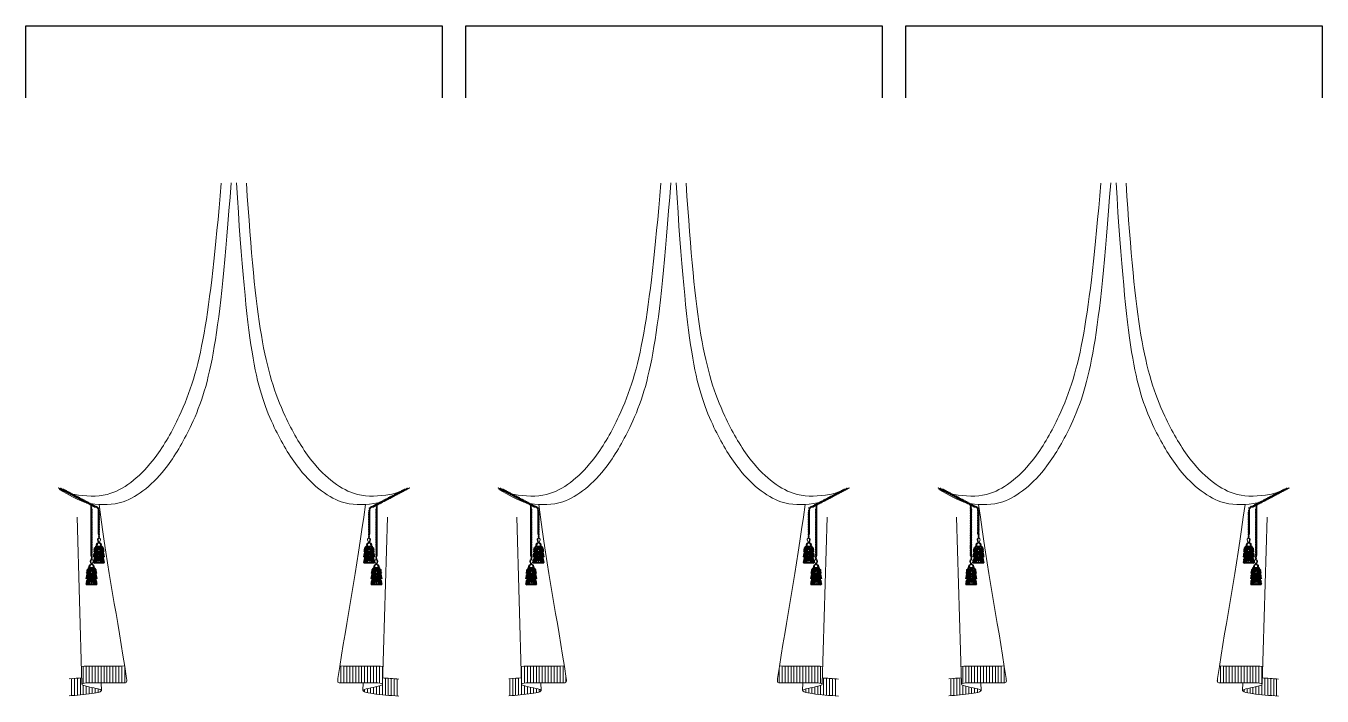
# Model space of a CAD drawing. Header units: millimetres. Extents: x -10942 to 92711, y -16583 to 30009.
# Drawn here: x 4223 to 11883, y 26054 to 30009 of the extents above; entities that cross this region are included whole.
import ezdxf

# ---------------------------------------------------------------- set-up
doc = ezdxf.new("R2010")
doc.units = ezdxf.units.MM
doc.header["$LTSCALE"] = 1000
doc.header["$MEASUREMENT"] = 0
doc.linetypes.add('HIDDEN', pattern=[0.375, 0.25, -0.125])
for name, color, linetype in [('8', 8, 'Continuous'), ('curtain', 21, 'Continuous'), ('FURNITURE', 200, 'Continuous')]:
    doc.layers.add(name, color=color, linetype=linetype)
doc.layers.add('Fabric', color=253, linetype='Continuous', lineweight=0)
doc.layers.add('GRC', color=41, linetype='Continuous', lineweight=0)
pattern_1 = [(90, (-40588.27, -79288.381), (-17.5, 4e-15), [])]

# ---------------------------------------------------------------- blocks, each defined once
blk = doc.blocks.new('tass')
at = {"layer": 'curtain', "color": 42, "lineweight": 0, "ltscale": 1000, "true_color": 0xdba400}
for p, q in [((78210.5, 21069.4, 0), (78239, 21069.4, 0)), ((78219.7, 21088.2, 0), (78229.7, 21088.2, 0)), ((78224.7, 21027.3, 0), (78224.7, 21036.7, 0)), ((78224.7, 20992.9, 0), (78224.7, 21006, 0)), ((78224.7, 20986.2, 0), (78224.7, 20987.9, 0)), ((78224.7, 20966, 0), (78224.7, 20984.6, 0))]:
    blk.add_line(p, q, dxfattribs=at)
at = {"layer": 'curtain', "color": 42, "lineweight": 0, "ltscale": 1000, "true_color": 0xdba400, "elevation": 0}
for points in [[(78219.7, 21088.2, 0.222128), (78210.9, 21081.6, 0.232561), (78210.5, 21069.4, 0.647746)], [(78224.7, 21116, 0.434975), (78215.8, 21105.3), (78220.5, 21093.1)], [(78219.7, 21088.2, 0.282984), (78219.7, 21093.1), (78224.7, 21093.1)], [(78224.7, 21116, -0.434975), (78233.7, 21105.3), (78228.9, 21093.1)], [(78229.7, 21088.2, -0.282984), (78229.7, 21093.1), (78224.7, 21093.1)], [(78229.7, 21088.2, -0.222128), (78238.6, 21081.6, -0.232561), (78239, 21069.4, -0.647746)]]:
    blk.add_lwpolyline(points, format="xyb", dxfattribs=at)
at = {"layer": 'curtain', "color": 42, "lineweight": 0, "ltscale": 1000, "true_color": 0xdba400}
for points, knots in [([(78210.5, 21069.4, 0), (78209.9, 21069.3, 0), (78207.6, 21069.2, 0), (78201.1, 21063, 0), (78197.5, 21048.2, 0), (78197.8, 21024.5, 0), (78198.5, 20998.1, 0), (78197.4, 20977.2, 0), (78195.7, 20967.3, 0), (78195.5, 20966, 0)], [0, 0, 0, 0, 1.88546, 6.692223, 25.03677, 45.785579, 78.040267, 104.189263, 108.247754, 108.247754, 108.247754, 108.247754]), ([(78210.5, 21069.4, 0), (78209.7, 21069.1, 0), (78205.8, 21067.6, 0), (78198.7, 21049.9, 0), (78198.9, 21018.2, 0), (78200.7, 20986.1, 0), (78197.2, 20968.1, 0), (78196.8, 20966, 0)], [0, 0, 0, 0, 2.515357, 12.157325, 51.767584, 100.17516, 106.680385, 106.680385, 106.680385, 106.680385]), ([(78210.5, 21069.4, 0), (78210, 21068.9, 0), (78206.9, 21065.6, 0), (78202.4, 21050.1, 0), (78200.3, 21028.2, 0), (78203.4, 21001.3, 0), (78204.8, 20981.8, 0), (78204.4, 20969.5, 0), (78204.5, 20966, 0)], [0, 0, 0, 0, 2.007034, 13.599116, 46.514064, 68.263556, 94.567068, 105.104983, 105.104983, 105.104983, 105.104983]), ([(78211.4, 21069.4, 0), (78208.3, 21062.2, 0), (78203.2, 21050.8, 0), (78202.5, 21030.9, 0), (78205.2, 21009.6, 0), (78206.7, 20987, 0), (78206.5, 20971.7, 0), (78206.4, 20966, 0)], [0, 0, 0, 0, 23.11123, 37.13989, 58.938099, 87.56344, 104.848877, 104.848877, 104.848877, 104.848877]), ([(78212.9, 21069.4, 0), (78211, 21064.9, 0), (78206.1, 21053.4, 0), (78205.7, 21031.4, 0), (78208.3, 21007.6, 0), (78209.3, 20985.1, 0), (78208.7, 20971.8, 0), (78208.3, 20966, 0)], [0, 0, 0, 0, 14.461806, 37.172593, 64.608028, 86.813347, 104.448719, 104.448719, 104.448719, 104.448719]), ([(78215, 21069.4, 0), (78212.5, 21063.4, 0), (78206.9, 21050, 0), (78208.5, 21024.3, 0), (78216, 20998.6, 0), (78212.2, 20978.1, 0), (78210.6, 20968.2, 0), (78210.3, 20966, 0)], [0, 0, 0, 0, 19.16217, 43.282185, 75.216668, 98.196351, 105.022244, 105.022244, 105.022244, 105.022244]), ([(78220.1, 21069.4, 0), (78217.3, 21063.4, 0), (78211.5, 21051, 0), (78213.9, 21030.1, 0), (78215.1, 21009.2, 0), (78216.6, 20994.9, 0), (78216.5, 20987.5, 0), (78216.5, 20987.2, 0)], [0, 0, 0, 0, 19.313115, 40.610909, 61.195171, 82.530094, 83.430851, 83.430851, 83.430851, 83.430851]), ([(78222.6, 21069.4, 0), (78221.5, 21065.7, 0), (78217.6, 21052.1, 0), (78217.4, 21027.3, 0), (78219.5, 21005.7, 0), (78219.9, 20994.4, 0), (78219.9, 20993.4, 0)], [0, 0, 0, 0, 11.321596, 42.431835, 73.453337, 76.475104, 76.475104, 76.475104, 76.475104]), ([(78226.9, 21069.4, 0), (78228, 21065.7, 0), (78231.9, 21052.1, 0), (78232.1, 21027.3, 0), (78229.9, 21005.7, 0), (78229.6, 20994.4, 0), (78229.6, 20993.4, 0)], [0, 0, 0, 0, 11.321596, 42.431835, 73.453337, 76.475104, 76.475104, 76.475104, 76.475104]), ([(78229.4, 21069.4, 0), (78232.2, 21063.4, 0), (78238, 21051, 0), (78235.6, 21030.1, 0), (78234.4, 21009.2, 0), (78232.9, 20994.9, 0), (78233, 20987.5, 0), (78233, 20987.2, 0)], [0, 0, 0, 0, 19.313115, 40.610909, 61.195171, 82.530094, 83.430851, 83.430851, 83.430851, 83.430851]), ([(78234.4, 21069.4, 0), (78236.9, 21063.4, 0), (78242.6, 21050, 0), (78241, 21024.3, 0), (78233.5, 20998.6, 0), (78237.2, 20978.1, 0), (78238.8, 20968.2, 0), (78239.2, 20966, 0)], [0, 0, 0, 0, 19.16217, 43.282185, 75.216668, 98.196351, 105.022244, 105.022244, 105.022244, 105.022244]), ([(78236.6, 21069.4, 0), (78238.5, 21064.9, 0), (78243.4, 21053.4, 0), (78243.7, 21031.4, 0), (78241.2, 21007.6, 0), (78240.1, 20985.1, 0), (78240.8, 20971.8, 0), (78241.2, 20966, 0)], [0, 0, 0, 0, 14.461806, 37.172593, 64.608028, 86.813347, 104.448719, 104.448719, 104.448719, 104.448719]), ([(78238.1, 21069.4, 0), (78241.2, 21062.2, 0), (78246.2, 21050.8, 0), (78246.9, 21030.9, 0), (78244.3, 21009.6, 0), (78242.8, 20987, 0), (78243, 20971.7, 0), (78243.1, 20966, 0)], [0, 0, 0, 0, 23.11123, 37.13989, 58.938099, 87.56344, 104.848877, 104.848877, 104.848877, 104.848877]), ([(78239, 21069.4, 0), (78239.8, 21069.1, 0), (78243.6, 21067.6, 0), (78250.8, 21049.9, 0), (78250.6, 21018.2, 0), (78248.7, 20986.1, 0), (78252.2, 20968.1, 0), (78252.7, 20966, 0)], [0, 0, 0, 0, 2.515357, 12.157325, 51.767584, 100.17516, 106.680385, 106.680385, 106.680385, 106.680385]), ([(78239, 21069.4, 0), (78239.5, 21068.9, 0), (78242.6, 21065.6, 0), (78247.1, 21050.1, 0), (78249.1, 21028.2, 0), (78246.1, 21001.3, 0), (78244.7, 20981.8, 0), (78245, 20969.5, 0), (78244.9, 20966, 0)], [0, 0, 0, 0, 2.007034, 13.599116, 46.514064, 68.263556, 94.567068, 105.104983, 105.104983, 105.104983, 105.104983]), ([(78239, 21069.4, 0), (78239.6, 21069.3, 0), (78241.9, 21069.2, 0), (78248.4, 21063, 0), (78252, 21048.2, 0), (78251.7, 21024.5, 0), (78251, 20998.1, 0), (78252, 20977.2, 0), (78253.8, 20967.3, 0), (78254, 20966, 0)], [0, 0, 0, 0, 1.88546, 6.692223, 25.03677, 45.785579, 78.040267, 104.189263, 108.247754, 108.247754, 108.247754, 108.247754]), ([(78200.5, 20966, 0), (78201, 20969.1, 0), (78202.4, 20979.9, 0), (78201.8, 20998, 0), (78200.4, 21018.8, 0), (78199.6, 21034.1, 0), (78200.6, 21042.2, 0), (78200.9, 21044.4, 0)], [5.059628, 5.059628, 5.059628, 5.059628, 14.477933, 37.724665, 59.153291, 77.15639, 83.59054, 83.59054, 83.59054, 83.59054]), ([(78221.6, 21037.2, 0), (78220.9, 21024.6, 0), (78220.8, 21010.2, 0), (78222.7, 20995.8, 0), (78223, 20994, 0)], [32.552342, 32.552342, 32.552342, 32.552342, 70.272536, 75.866413, 75.866413, 75.866413, 75.866413]), ([(78227.9, 21036.2, 0), (78228.6, 21024, 0), (78228.7, 21009.9, 0), (78226.7, 20995.8, 0), (78226.5, 20994, 0)], [33.509366, 33.509366, 33.509366, 33.509366, 70.272536, 75.866413, 75.866413, 75.866413, 75.866413]), ([(78248.9, 20966, 0), (78248.5, 20969.1, 0), (78247.1, 20979.9, 0), (78247.7, 20998, 0), (78249.1, 21018.8, 0), (78249.9, 21034.1, 0), (78248.9, 21042.2, 0), (78248.6, 21044.4, 0)], [5.059628, 5.059628, 5.059628, 5.059628, 14.477933, 37.724665, 59.153291, 77.15639, 83.59054, 83.59054, 83.59054, 83.59054]), ([(78210.8, 20974.4, 0), (78213.1, 20974.5, 0), (78216.2, 20974.6, 0), (78220.2, 20972.1, 0), (78222.5, 20971.8, 0), (78224, 20971.7, 0)], [0, 0, 0, 0, 6.553714, 9.139118, 13.637218, 13.637218, 13.637218, 13.637218]), ([(78223.4, 20984.9, 0), (78223.1, 20985.1, 0), (78222.6, 20985.2, 0), (78222.5, 20984.3, 0), (78224, 20982.9, 0), (78225.1, 20978.9, 0), (78223.6, 20975, 0), (78224.7, 20972.9, 0), (78224.7, 20972.8, 0)], [16.303462, 16.303462, 16.303462, 16.303462, 17.124618, 17.414629, 18.85427, 22.722221, 29.305613, 29.787645, 29.787645, 29.787645, 29.787645]), ([(78224.7, 20987.9, 0), (78224.5, 20987.6, 0), (78224, 20987.3, 0), (78223.2, 20987.3, 0), (78223, 20986.6, 0), (78223.8, 20986.4, 0), (78224.3, 20986.3, 0), (78224.7, 20986.2, 0)], [7.456516, 7.456516, 7.456516, 7.456516, 8.604971, 9.189876, 9.697377, 9.996568, 11.386627, 11.386627, 11.386627, 11.386627]), ([(78226.1, 20984.9, 0), (78226.1, 20984.8, 0), (78226, 20984.3, 0), (78225.3, 20984.5, 0), (78224.9, 20984.6, 0), (78224.7, 20984.6, 0)], [13.33354, 13.33354, 13.33354, 13.33354, 13.769673, 14.509669, 14.970828, 14.970828, 14.970828, 14.970828]), ([(78225.3, 20984.7, 0), (78225, 20981.9, 0), (78224.5, 20975.6, 0), (78225, 20969.4, 0), (78225.4, 20966, 0)], [85.18572, 85.18572, 85.18572, 85.18572, 93.715267, 104.052116, 104.052116, 104.052116, 104.052116])]:
    blk.add_open_spline(points, degree=3, knots=knots, dxfattribs=at)
for points in [[(78221.4, 21088.2, 0), (78217.2, 21084.6, 0), (78213, 21075.8, 0), (78213.6, 21069.4, 0), (78213.6, 21069.3, 0)], [(78221.9, 21088.2, 0), (78216.2, 21081.6, 0), (78214.2, 21075.9, 0), (78215.1, 21069.4, 0)], [(78222.5, 21088.2, 0), (78217.2, 21081.6, 0), (78215.2, 21075.9, 0), (78216.1, 21069.4, 0)], [(78225.6, 21093.1, 0), (78228.9, 21103.3, 0), (78228, 21112.1, 0), (78224.9, 21115.5, 0), (78223.1, 21116, 0), (78221.5, 21115.2, 0)], [(78227.2, 21093.1, 0), (78230.5, 21103.2, 0), (78229.7, 21112.1, 0), (78226.7, 21115.4, 0), (78224.7, 21116.3, 0), (78223, 21116, 0)], [(78227.1, 21088.2, 0), (78232.4, 21081.6, 0), (78234.4, 21075.9, 0), (78233.4, 21069.4, 0)], [(78227.6, 21088.2, 0), (78233.4, 21081.6, 0), (78235.4, 21075.9, 0), (78234.4, 21069.4, 0)], [(78228.1, 21088.2, 0), (78232.4, 21084.6, 0), (78236.6, 21075.8, 0), (78235.9, 21069.4, 0), (78235.9, 21069.3, 0)], [(78198.3, 21027, 0), (78195.5, 21025.7, 0), (78194.9, 21022.3, 0), (78196, 21020.6, 0), (78196.5, 21020.3, 0), (78196.5, 21019.8, 0), (78196.2, 21019.7, 0), (78194.7, 21019.7, 0), (78193.6, 21019.2, 0), (78193.3, 21018.9, 0), (78193.3, 21018.3, 0), (78194.1, 21018.1, 0), (78195.7, 21018.1, 0), (78196.7, 21018.1, 0), (78196.7, 21017.8, 0), (78195.7, 21016.7, 0), (78193.8, 21013.3, 0), (78192.5, 21006.9, 0), (78191.2, 21005.5, 0)], [(78198.3, 20993.9, 0), (78195.5, 20992.6, 0), (78194.9, 20989.2, 0), (78196.1, 20987.5, 0), (78196.6, 20987.3, 0), (78196.6, 20986.7, 0), (78196.3, 20986.7, 0), (78194.7, 20986.6, 0), (78193.6, 20986.2, 0), (78193.4, 20985.8, 0), (78193.4, 20985.2, 0), (78194.1, 20985.1, 0), (78195.7, 20985.1, 0), (78196.7, 20985, 0), (78196.7, 20984.7, 0), (78195.8, 20983.6, 0), (78193.8, 20980.3, 0), (78192.5, 20973.8, 0), (78191.3, 20972.5, 0)], [(78200.8, 21058.4, 0), (78198, 21057.1, 0), (78197.4, 21053.7, 0), (78198.6, 21052.1, 0), (78199.1, 21051.8, 0), (78199.1, 21051.3, 0), (78198.8, 21051.2, 0), (78197.2, 21051.1, 0), (78196.1, 21050.7, 0), (78195.9, 21050.3, 0), (78195.9, 21049.7, 0), (78196.6, 21049.6, 0), (78198.2, 21049.6, 0), (78199.2, 21049.5, 0), (78199.2, 21049.2, 0), (78198.3, 21048.2, 0), (78196.3, 21044.8, 0), (78195, 21038.4, 0), (78193.7, 21037, 0)], [(78222.8, 20994, 0), (78219.8, 20993.3, 0), (78218.6, 20990.1, 0), (78219.4, 20988.2, 0), (78219.8, 20987.8, 0), (78219.7, 20987.3, 0), (78219.4, 20987.3, 0), (78217.8, 20987.6, 0), (78216.7, 20987.4, 0), (78216.4, 20987.1, 0), (78216.3, 20986.5, 0), (78217, 20986.2, 0), (78218.5, 20985.9, 0), (78219.5, 20985.6, 0), (78219.4, 20985.3, 0), (78218.3, 20984.5, 0), (78215.7, 20981.6, 0), (78213.2, 20975.5, 0), (78210.8, 20974.4, 0)], [(78224.7, 21058.1, 0), (78221.9, 21056.7, 0), (78221.3, 21053.3, 0), (78222.5, 21051.7, 0), (78223, 21051.4, 0), (78223, 21050.9, 0), (78222.7, 21050.8, 0), (78221.1, 21050.7, 0), (78220, 21050.3, 0), (78219.8, 21049.9, 0), (78219.8, 21049.4, 0), (78220.5, 21049.2, 0), (78222.1, 21049.2, 0), (78223.1, 21049.1, 0), (78223.1, 21048.8, 0), (78222.2, 21047.8, 0), (78220.2, 21044.4, 0), (78218.9, 21038, 0), (78216.9, 21036.4, 0)], [(78216.9, 21036.4, 0), (78223.4, 21037, 0), (78225.9, 21036.4, 0), (78231.8, 21036.6, 0)], [(78224.7, 21027.3, 0), (78221.9, 21026, 0), (78221.3, 21022.6, 0), (78222.5, 21021, 0), (78223, 21020.7, 0), (78223, 21020.2, 0), (78222.7, 21020.1, 0), (78221.1, 21020, 0), (78220, 21019.6, 0), (78219.8, 21019.2, 0), (78219.8, 21018.6, 0), (78220.5, 21018.5, 0), (78222.1, 21018.5, 0), (78223.1, 21018.4, 0), (78223.1, 21018.1, 0), (78222.2, 21017, 0), (78220.2, 21013.7, 0), (78218.9, 21007.3, 0), (78216.9, 21005.7, 0)], [(78216.9, 21005.7, 0), (78223.4, 21006.3, 0), (78225.9, 21005.7, 0), (78231.8, 21005.9, 0)], [(78226.6, 20994, 0), (78224.1, 20992.2, 0), (78224.2, 20988.7, 0), (78225.7, 20987.3, 0), (78226.3, 20987.2, 0), (78226.4, 20986.7, 0), (78226.1, 20986.5, 0), (78224.5, 20986.1, 0), (78223.6, 20985.5, 0), (78223.4, 20985.1, 0), (78223.5, 20984.5, 0), (78224.3, 20984.5, 0), (78225.8, 20984.8, 0), (78226.9, 20985, 0), (78226.9, 20984.7, 0), (78226.2, 20983.4, 0), (78224.9, 20979.8, 0), (78224.9, 20973.2, 0), (78224, 20971.6, 0)], [(78224.7, 21058.1, 0), (78227.6, 21056.7, 0), (78228.2, 21053.3, 0), (78227, 21051.7, 0), (78226.5, 21051.4, 0), (78226.5, 21050.9, 0), (78226.8, 21050.8, 0), (78228.4, 21050.7, 0), (78229.5, 21050.3, 0), (78229.7, 21049.9, 0), (78229.7, 21049.4, 0), (78228.9, 21049.2, 0), (78227.4, 21049.2, 0), (78226.3, 21049.1, 0), (78226.3, 21048.8, 0), (78227.3, 21047.8, 0), (78229.2, 21044.4, 0), (78230.5, 21038, 0), (78231.8, 21036.6, 0)], [(78224.7, 21027.3, 0), (78227.6, 21026, 0), (78228.2, 21022.6, 0), (78227, 21021, 0), (78226.5, 21020.7, 0), (78226.5, 21020.2, 0), (78226.8, 21020.1, 0), (78228.4, 21020, 0), (78229.5, 21019.6, 0), (78229.7, 21019.2, 0), (78229.7, 21018.6, 0), (78228.9, 21018.5, 0), (78227.4, 21018.5, 0), (78226.3, 21018.4, 0), (78226.3, 21018.1, 0), (78227.3, 21017, 0), (78229.2, 21013.7, 0), (78230.5, 21007.3, 0), (78231.8, 21005.9, 0)], [(78226.6, 20994, 0), (78229.7, 20993.3, 0), (78230.9, 20990.1, 0), (78230.1, 20988.2, 0), (78229.7, 20987.8, 0), (78229.8, 20987.3, 0), (78230.1, 20987.3, 0), (78231.7, 20987.6, 0), (78232.8, 20987.4, 0), (78233.1, 20987.1, 0), (78233.2, 20986.5, 0), (78232.5, 20986.2, 0), (78231, 20985.9, 0), (78230, 20985.6, 0), (78230, 20985.3, 0), (78231.2, 20984.5, 0), (78233.8, 20981.6, 0), (78236.3, 20975.5, 0), (78238.7, 20974.4, 0)], [(78249, 21058.4, 0), (78251.9, 21057.1, 0), (78252.4, 21053.7, 0), (78251.3, 21052.1, 0), (78250.8, 21051.8, 0), (78250.8, 21051.3, 0), (78251.1, 21051.2, 0), (78252.7, 21051.1, 0), (78253.7, 21050.7, 0), (78254, 21050.3, 0), (78254, 21049.7, 0), (78253.2, 21049.6, 0), (78251.6, 21049.6, 0), (78250.6, 21049.5, 0), (78250.6, 21049.2, 0), (78251.6, 21048.2, 0), (78253.5, 21044.8, 0), (78254.8, 21038.4, 0), (78256.1, 21037, 0)], [(78251.5, 20993.9, 0), (78254.3, 20992.6, 0), (78254.9, 20989.2, 0), (78253.8, 20987.5, 0), (78253.3, 20987.3, 0), (78253.3, 20986.7, 0), (78253.5, 20986.7, 0), (78255.1, 20986.6, 0), (78256.2, 20986.2, 0), (78256.4, 20985.8, 0), (78256.4, 20985.2, 0), (78255.7, 20985.1, 0), (78254.1, 20985.1, 0), (78253.1, 20985, 0), (78253.1, 20984.7, 0), (78254.1, 20983.6, 0), (78256, 20980.3, 0), (78257.3, 20973.8, 0), (78258.6, 20972.5, 0)], [(78251.6, 21027, 0), (78254.4, 21025.7, 0), (78255, 21022.3, 0), (78253.8, 21020.6, 0), (78253.3, 21020.3, 0), (78253.3, 21019.8, 0), (78253.6, 21019.7, 0), (78255.2, 21019.7, 0), (78256.3, 21019.2, 0), (78256.5, 21018.9, 0), (78256.5, 21018.3, 0), (78255.8, 21018.1, 0), (78254.2, 21018.1, 0), (78253.1, 21018.1, 0), (78253.1, 21017.8, 0), (78254.1, 21016.7, 0), (78256, 21013.3, 0), (78257.4, 21006.9, 0), (78258.6, 21005.5, 0)], [(78238.7, 20974.4, 0), (78232.2, 20973.7, 0), (78229.8, 20972.6, 0), (78224, 20971.6, 0)]]:
    blk.add_spline(points, degree=3, dxfattribs=at)
for points in [[(78224.7, 21069.8, 0), (78224.3, 21065.7, 0), (78223.8, 21061.7, 0), (78223.4, 21057.7, 0)], [(78224.7, 21069.8, 0), (78225.2, 21065.7, 0), (78225.6, 21061.7, 0), (78226.1, 21057.7, 0)], [(78197, 21005.3, 0), (78195.1, 21005, 0), (78193.1, 21005.3, 0), (78191.2, 21005.5, 0)], [(78199.5, 21036.8, 0), (78197.6, 21036.4, 0), (78195.7, 21036.7, 0), (78193.7, 21037, 0)], [(78222.8, 21051.6, 0), (78222.7, 21050.4, 0), (78222.6, 21049.2, 0), (78222.5, 21048, 0)], [(78222.8, 20994, 0), (78223.5, 20993.7, 0), (78224.2, 20993.4, 0), (78224.7, 20992.9, 0)], [(78226.7, 21051.6, 0), (78226.8, 21050.4, 0), (78226.9, 21049.2, 0), (78227, 21048, 0)], [(78250.4, 21036.8, 0), (78252.2, 21036.4, 0), (78254.2, 21036.7, 0), (78256.1, 21037, 0)], [(78252.9, 21005.3, 0), (78254.7, 21005, 0), (78256.7, 21005.3, 0), (78258.6, 21005.5, 0)], [(78197, 20972.3, 0), (78195.1, 20971.9, 0), (78193.2, 20972.2, 0), (78191.3, 20972.5, 0)], [(78215.7, 20974.2, 0), (78215.4, 20971.5, 0), (78215.1, 20968.7, 0), (78214.7, 20966, 0)], [(78216.5, 20986.3, 0), (78216.5, 20985.1, 0), (78216.4, 20983.9, 0), (78216.4, 20982.8, 0)], [(78219.7, 20972.6, 0), (78219.6, 20970.4, 0), (78219.6, 20968.2, 0), (78219.5, 20966, 0)], [(78223.9, 20987.4, 0), (78224, 20986.9, 0), (78224, 20986.4, 0), (78224.1, 20985.9, 0)], [(78224.7, 20972.9, 0), (78224.6, 20970.6, 0), (78224.4, 20968.3, 0), (78224, 20966, 0)], [(78225.6, 20987.4, 0), (78225.5, 20987, 0), (78225.5, 20986.7, 0), (78225.5, 20986.4, 0)], [(78229.8, 20972.6, 0), (78229.8, 20970.4, 0), (78229.9, 20968.2, 0), (78230, 20966, 0)], [(78233, 20986.3, 0), (78233, 20985.1, 0), (78233, 20983.9, 0), (78233.1, 20982.8, 0)], [(78233.8, 20974.2, 0), (78234.1, 20971.5, 0), (78234.4, 20968.7, 0), (78234.8, 20966, 0)], [(78252.8, 20972.3, 0), (78254.7, 20971.9, 0), (78256.6, 20972.2, 0), (78258.6, 20972.5, 0)]]:
    blk.add_open_spline(points, degree=3, dxfattribs=at)
blk = doc.blocks.new('EMBRASSE 2')
at = {"layer": 'FURNITURE', "color": 40, "lineweight": 0, "ltscale": 1000}
for points in [[(5062.8, -9203.8, 0), (5071.4, -9199.9, 0), (5084.6, -9195.7, 0), (5087.5, -9195.5, 0), (5092.3, -9193.4, 0), (5093, -9191.7, 0), (5088.3, -9196.1, 0), (5076.6, -9195.2, 0), (5071.9, -9201.2, 0), (5068.1, -9200.2, 0), (5064.8, -9199.7, 0), (5062.2, -9200.9, 0), (5061.8, -9202.7, 0), (5062.8, -9203.8, 0)], [(5071.3, -9199.4, 0), (5079.8, -9195.4, 0), (5093.1, -9191.3, 0), (5095.9, -9191.1, 0), (5100.7, -9189, 0), (5101.4, -9187.3, 0), (5096.8, -9191.6, 0), (5085, -9190.8, 0), (5080.3, -9196.8, 0), (5076.5, -9195.8, 0), (5073.3, -9195.3, 0), (5070.7, -9196.5, 0), (5070.2, -9198.2, 0), (5071.3, -9199.4, 0)], [(5080.5, -9194.5, 0), (5089, -9190.6, 0), (5102.3, -9186.4, 0), (5105.1, -9186.2, 0), (5109.9, -9184.1, 0), (5110.6, -9182.4, 0), (5106, -9186.8, 0), (5094.2, -9185.9, 0), (5089.5, -9191.9, 0), (5085.7, -9191, 0), (5082.5, -9190.4, 0), (5079.9, -9191.6, 0), (5079.4, -9193.4, 0), (5080.5, -9194.5, 0)], [(5089.2, -9189.9, 0), (5097.8, -9185.9, 0), (5111, -9181.8, 0), (5113.9, -9181.6, 0), (5118.7, -9179.5, 0), (5119.4, -9177.8, 0), (5114.7, -9182.2, 0), (5103, -9181.3, 0), (5098.3, -9187.3, 0), (5094.5, -9186.3, 0), (5091.2, -9185.8, 0), (5088.6, -9187, 0), (5088.2, -9188.8, 0), (5089.2, -9189.9, 0)], [(5097.8, -9185.4, 0), (5106.4, -9181.4, 0), (5119.6, -9177.3, 0), (5122.5, -9177.1, 0), (5127.2, -9175, 0), (5127.9, -9173.3, 0), (5123.3, -9177.7, 0), (5111.6, -9176.8, 0), (5106.8, -9182.8, 0), (5103.1, -9181.8, 0), (5099.8, -9181.3, 0), (5097.2, -9182.5, 0), (5096.8, -9184.3, 0), (5097.8, -9185.4, 0)], [(5106.5, -9180.8, 0), (5115.1, -9176.8, 0), (5128.3, -9172.7, 0), (5131.2, -9172.5, 0), (5136, -9170.4, 0), (5136.7, -9168.7, 0), (5132, -9173.1, 0), (5120.3, -9172.2, 0), (5115.6, -9178.2, 0), (5111.8, -9177.2, 0), (5108.5, -9176.7, 0), (5105.9, -9177.9, 0), (5105.5, -9179.6, 0), (5106.5, -9180.8, 0)], [(5114.9, -9176.2, 0), (5123.5, -9172.3, 0), (5136.7, -9168.1, 0), (5139.6, -9167.9, 0), (5144.3, -9165.8, 0), (5145, -9164.1, 0), (5140.4, -9168.5, 0), (5128.7, -9167.6, 0), (5123.9, -9173.6, 0), (5120.2, -9172.7, 0), (5116.9, -9172.1, 0), (5114.3, -9173.3, 0), (5113.9, -9175.1, 0), (5114.9, -9176.2, 0)], [(5123.3, -9171.8, 0), (5131.9, -9167.8, 0), (5145.1, -9163.7, 0), (5148, -9163.5, 0), (5152.8, -9161.4, 0), (5153.5, -9159.7, 0), (5148.8, -9164.1, 0), (5137.1, -9163.2, 0), (5132.4, -9169.2, 0), (5128.6, -9168.2, 0), (5125.3, -9167.7, 0), (5122.7, -9168.9, 0), (5122.3, -9170.6, 0), (5123.3, -9171.8, 0)], [(5132.5, -9166.9, 0), (5141.1, -9163, 0), (5154.3, -9158.8, 0), (5157.2, -9158.6, 0), (5162, -9156.5, 0), (5162.7, -9154.8, 0), (5158, -9159.2, 0), (5146.3, -9158.3, 0), (5141.6, -9164.4, 0), (5137.8, -9163.4, 0), (5134.5, -9162.8, 0), (5131.9, -9164, 0), (5131.5, -9165.8, 0), (5132.5, -9166.9, 0)], [(5141.3, -9162.3, 0), (5149.9, -9158.4, 0), (5163.1, -9154.2, 0), (5166, -9154, 0), (5170.7, -9151.9, 0), (5171.5, -9150.2, 0), (5166.8, -9154.6, 0), (5155.1, -9153.7, 0), (5150.3, -9159.7, 0), (5146.6, -9158.7, 0), (5143.3, -9158.2, 0), (5140.7, -9159.4, 0), (5140.3, -9161.2, 0), (5141.3, -9162.3, 0)], [(5149.9, -9157.8, 0), (5158.4, -9153.9, 0), (5171.7, -9149.7, 0), (5174.5, -9149.5, 0), (5179.3, -9147.4, 0), (5180, -9145.7, 0), (5175.4, -9150.1, 0), (5163.7, -9149.2, 0), (5158.9, -9155.2, 0), (5155.2, -9154.2, 0), (5151.9, -9153.7, 0), (5149.3, -9154.9, 0), (5148.9, -9156.7, 0), (5149.9, -9157.8, 0)], [(4941.4, -9295.9, 0), (4941.9, -9286.5, 0), (4944.4, -9272.8, 0), (4945.6, -9270.2, 0), (4945.9, -9265, 0), (4944.8, -9263.6, 0), (4946.5, -9269.7, 0), (4940.2, -9279.7, 0), (4943.3, -9286.7, 0), (4940.7, -9289.6, 0), (4938.7, -9292.2, 0), (4938.6, -9295.1, 0), (4939.9, -9296.3, 0), (4941.4, -9295.9, 0)], [(4942.1, -9284.7, 0), (4945.3, -9275.8, 0), (4951.7, -9263.5, 0), (4953.6, -9261.3, 0), (4955.5, -9256.5, 0), (4954.8, -9254.8, 0), (4954.6, -9261.2, 0), (4945.7, -9268.8, 0), (4946.6, -9276.5, 0), (4943.3, -9278.4, 0), (4940.6, -9280.4, 0), (4939.6, -9283, 0), (4940.5, -9284.6, 0), (4942.1, -9284.7, 0)], [(4941.7, -9267.6, 0), (4950.2, -9263.7, 0), (4963.5, -9259.5, 0), (4966.3, -9259.3, 0), (4971.1, -9257.2, 0), (4971.8, -9255.5, 0), (4967.2, -9259.9, 0), (4955.4, -9259, 0), (4950.7, -9265.1, 0), (4946.9, -9264.1, 0), (4943.7, -9263.5, 0), (4941.1, -9264.7, 0), (4940.6, -9266.5, 0), (4941.7, -9267.6, 0)], [(4950.4, -9263, 0), (4959, -9259.1, 0), (4972.2, -9254.9, 0), (4975.1, -9254.7, 0), (4979.9, -9252.6, 0), (4980.6, -9250.9, 0), (4975.9, -9255.3, 0), (4964.2, -9254.4, 0), (4959.5, -9260.4, 0), (4955.7, -9259.4, 0), (4952.4, -9258.9, 0), (4949.8, -9260.1, 0), (4949.4, -9261.9, 0), (4950.4, -9263, 0)], [(4959, -9258.5, 0), (4967.5, -9254.5, 0), (4980.8, -9250.4, 0), (4983.7, -9250.2, 0), (4988.4, -9248.1, 0), (4989.1, -9246.4, 0), (4984.5, -9250.8, 0), (4972.8, -9249.9, 0), (4968, -9255.9, 0), (4964.3, -9254.9, 0), (4961, -9254.4, 0), (4958.4, -9255.6, 0), (4958, -9257.4, 0), (4959, -9258.5, 0)], [(4959, -9258.5, 0), (4967.5, -9254.6, 0), (4980.8, -9250.4, 0), (4983.7, -9250.2, 0), (4988.4, -9248.1, 0), (4989.1, -9246.4, 0), (4984.5, -9250.8, 0), (4972.8, -9249.9, 0), (4968, -9255.9, 0), (4964.3, -9254.9, 0), (4961, -9254.4, 0), (4958.4, -9255.6, 0), (4958, -9257.4, 0), (4959, -9258.5, 0)], [(4967.8, -9253.9, 0), (4976.3, -9249.9, 0), (4989.6, -9245.8, 0), (4992.4, -9245.6, 0), (4997.2, -9243.5, 0), (4997.9, -9241.8, 0), (4993.3, -9246.2, 0), (4981.6, -9245.3, 0), (4976.8, -9251.3, 0), (4973, -9250.3, 0), (4969.8, -9249.8, 0), (4967.2, -9251, 0), (4966.7, -9252.7, 0), (4967.8, -9253.9, 0)], [(4976.3, -9249.4, 0), (4984.9, -9245.4, 0), (4998.1, -9241.3, 0), (5001, -9241.1, 0), (5005.8, -9239, 0), (5006.5, -9237.3, 0), (5001.8, -9241.6, 0), (4990.1, -9240.8, 0), (4985.4, -9246.8, 0), (4981.6, -9245.8, 0), (4978.3, -9245.3, 0), (4975.7, -9246.4, 0), (4975.3, -9248.2, 0), (4976.3, -9249.4, 0)], [(4984.6, -9276.5, 0), (4985.1, -9267.1, 0), (4987.6, -9253.5, 0), (4988.8, -9250.8, 0), (4989.1, -9245.6, 0), (4988, -9244.2, 0), (4989.7, -9250.4, 0), (4983.4, -9260.3, 0), (4986.5, -9267.3, 0), (4983.9, -9270.2, 0), (4981.9, -9272.9, 0), (4981.8, -9275.7, 0), (4983.1, -9276.9, 0), (4984.6, -9276.5, 0)], [(4984.6, -9286, 0), (4985.1, -9276.6, 0), (4987.6, -9263, 0), (4988.8, -9260.4, 0), (4989.1, -9255.2, 0), (4988, -9253.7, 0), (4989.7, -9259.9, 0), (4983.4, -9269.8, 0), (4986.5, -9276.9, 0), (4983.9, -9279.7, 0), (4981.9, -9282.4, 0), (4981.8, -9285.2, 0), (4983.1, -9286.4, 0), (4984.6, -9286, 0)], [(4984.6, -9295.8, 0), (4985.1, -9286.4, 0), (4987.6, -9272.7, 0), (4988.8, -9270.1, 0), (4989.1, -9264.9, 0), (4988, -9263.5, 0), (4989.7, -9269.6, 0), (4983.4, -9279.6, 0), (4986.5, -9286.6, 0), (4983.9, -9289.4, 0), (4981.9, -9292.1, 0), (4981.8, -9294.9, 0), (4983.1, -9296.1, 0), (4984.6, -9295.8, 0)], [(4985.1, -9244.8, 0), (4993.6, -9240.8, 0), (5006.9, -9236.6, 0), (5009.7, -9236.5, 0), (5014.5, -9234.4, 0), (5015.2, -9232.7, 0), (5010.6, -9237, 0), (4998.9, -9236.2, 0), (4994.1, -9242.2, 0), (4990.4, -9241.2, 0), (4987.1, -9240.7, 0), (4984.5, -9241.8, 0), (4984.1, -9243.6, 0), (4985.1, -9244.8, 0)], [(4993.9, -9240.1, 0), (5002.5, -9236.2, 0), (5015.7, -9232, 0), (5018.6, -9231.8, 0), (5023.3, -9229.7, 0), (5024, -9228, 0), (5019.4, -9232.4, 0), (5007.7, -9231.5, 0), (5002.9, -9237.5, 0), (4999.2, -9236.5, 0), (4995.9, -9236, 0), (4993.3, -9237.2, 0), (4992.9, -9239, 0), (4993.9, -9240.1, 0)], [(5002.5, -9235.6, 0), (5011.1, -9231.6, 0), (5024.3, -9227.5, 0), (5027.2, -9227.3, 0), (5031.9, -9225.2, 0), (5032.6, -9223.5, 0), (5028, -9227.9, 0), (5016.3, -9227, 0), (5011.5, -9233, 0), (5007.8, -9232, 0), (5004.5, -9231.5, 0), (5001.9, -9232.7, 0), (5001.5, -9234.4, 0), (5002.5, -9235.6, 0)], [(5010.9, -9231.1, 0), (5019.5, -9227.2, 0), (5032.7, -9223, 0), (5035.6, -9222.8, 0), (5040.4, -9220.7, 0), (5041.1, -9219, 0), (5036.4, -9223.4, 0), (5024.7, -9222.5, 0), (5020, -9228.6, 0), (5016.2, -9227.6, 0), (5012.9, -9227.1, 0), (5010.3, -9228.2, 0), (5009.9, -9230, 0), (5010.9, -9231.1, 0)], [(5020.1, -9226.3, 0), (5028.7, -9222.3, 0), (5041.9, -9218.2, 0), (5044.8, -9218, 0), (5049.6, -9215.9, 0), (5050.3, -9214.2, 0), (5045.6, -9218.6, 0), (5033.9, -9217.7, 0), (5029.2, -9223.7, 0), (5025.4, -9222.7, 0), (5022.1, -9222.2, 0), (5019.5, -9223.4, 0), (5019.1, -9225.2, 0), (5020.1, -9226.3, 0)], [(5028.9, -9221.7, 0), (5037.5, -9217.7, 0), (5050.7, -9213.6, 0), (5053.6, -9213.4, 0), (5058.3, -9211.3, 0), (5059, -9209.6, 0), (5054.4, -9214, 0), (5042.7, -9213.1, 0), (5037.9, -9219.1, 0), (5034.2, -9218.1, 0), (5030.9, -9217.6, 0), (5028.3, -9218.8, 0), (5027.9, -9220.5, 0), (5028.9, -9221.7, 0)], [(5037.5, -9217.2, 0), (5046, -9213.2, 0), (5059.3, -9209.1, 0), (5062.1, -9208.9, 0), (5066.9, -9206.8, 0), (5067.6, -9205.1, 0), (5063, -9209.4, 0), (5051.3, -9208.6, 0), (5046.5, -9214.6, 0), (5042.7, -9213.6, 0), (5039.5, -9213.1, 0), (5036.9, -9214.2, 0), (5036.4, -9216, 0), (5037.5, -9217.2, 0)], [(5046.2, -9212.6, 0), (5054.8, -9208.6, 0), (5068, -9204.4, 0), (5070.9, -9204.3, 0), (5075.6, -9202.2, 0), (5076.4, -9200.5, 0), (5071.7, -9204.8, 0), (5060, -9204, 0), (5055.2, -9210, 0), (5051.5, -9209, 0), (5048.2, -9208.5, 0), (5045.6, -9209.6, 0), (5045.2, -9211.4, 0), (5046.2, -9212.6, 0)], [(5054.2, -9208.3, 0), (5062.8, -9204.4, 0), (5076, -9200.2, 0), (5078.9, -9200, 0), (5083.7, -9197.9, 0), (5084.4, -9196.2, 0), (5079.7, -9200.6, 0), (5068, -9199.7, 0), (5063.3, -9205.8, 0), (5059.5, -9204.8, 0), (5056.2, -9204.2, 0), (5053.6, -9205.4, 0), (5053.2, -9207.2, 0), (5054.2, -9208.3, 0)], [(4941.4, -9305.6, 0), (4941.9, -9296.2, 0), (4944.4, -9282.5, 0), (4945.6, -9279.9, 0), (4945.9, -9274.7, 0), (4944.8, -9273.3, 0), (4946.5, -9279.5, 0), (4940.2, -9289.4, 0), (4943.3, -9296.4, 0), (4940.7, -9299.3, 0), (4938.7, -9301.9, 0), (4938.6, -9304.8, 0), (4939.9, -9306, 0), (4941.4, -9305.6, 0)], [(4941.4, -9315.8, 0), (4941.9, -9306.4, 0), (4944.4, -9292.8, 0), (4945.6, -9290.1, 0), (4945.9, -9284.9, 0), (4944.8, -9283.5, 0), (4946.5, -9289.7, 0), (4940.2, -9299.6, 0), (4943.3, -9306.6, 0), (4940.7, -9309.5, 0), (4938.7, -9312.2, 0), (4938.6, -9315, 0), (4939.9, -9316.2, 0), (4941.4, -9315.8, 0)], [(4941.4, -9325.7, 0), (4941.9, -9316.3, 0), (4944.4, -9302.6, 0), (4945.6, -9300, 0), (4945.9, -9294.8, 0), (4944.8, -9293.4, 0), (4946.5, -9299.6, 0), (4940.2, -9309.5, 0), (4943.3, -9316.5, 0), (4940.7, -9319.4, 0), (4938.7, -9322, 0), (4938.6, -9324.9, 0), (4939.9, -9326.1, 0), (4941.4, -9325.7, 0)], [(4941.4, -9335.4, 0), (4941.9, -9326, 0), (4944.4, -9312.3, 0), (4945.6, -9309.7, 0), (4945.9, -9304.5, 0), (4944.8, -9303.1, 0), (4946.5, -9309.2, 0), (4940.2, -9319.2, 0), (4943.3, -9326.2, 0), (4940.7, -9329.1, 0), (4938.7, -9331.7, 0), (4938.6, -9334.6, 0), (4939.9, -9335.8, 0), (4941.4, -9335.4, 0)], [(4941.4, -9345.3, 0), (4941.9, -9335.9, 0), (4944.4, -9322.2, 0), (4945.6, -9319.6, 0), (4945.9, -9314.4, 0), (4944.8, -9313, 0), (4946.5, -9319.1, 0), (4940.2, -9329.1, 0), (4943.3, -9336.1, 0), (4940.7, -9339, 0), (4938.7, -9341.6, 0), (4938.6, -9344.5, 0), (4939.9, -9345.7, 0), (4941.4, -9345.3, 0)], [(4941.4, -9355.7, 0), (4941.9, -9346.3, 0), (4944.4, -9332.6, 0), (4945.6, -9330, 0), (4945.9, -9324.8, 0), (4944.8, -9323.4, 0), (4946.5, -9329.5, 0), (4940.2, -9339.5, 0), (4943.3, -9346.5, 0), (4940.7, -9349.4, 0), (4938.7, -9352, 0), (4938.6, -9354.9, 0), (4939.9, -9356.1, 0), (4941.4, -9355.7, 0)], [(4941.4, -9365.2, 0), (4941.9, -9355.8, 0), (4944.4, -9342.2, 0), (4945.6, -9339.5, 0), (4945.9, -9334.3, 0), (4944.8, -9332.9, 0), (4946.5, -9339.1, 0), (4940.2, -9349, 0), (4943.3, -9356, 0), (4940.7, -9358.9, 0), (4938.7, -9361.6, 0), (4938.6, -9364.4, 0), (4939.9, -9365.6, 0), (4941.4, -9365.2, 0)], [(4941.5, -9374.9, 0), (4941.9, -9365.5, 0), (4944.4, -9351.8, 0), (4945.6, -9349.2, 0), (4946, -9344, 0), (4944.8, -9342.6, 0), (4946.5, -9348.7, 0), (4940.3, -9358.7, 0), (4943.4, -9365.7, 0), (4940.8, -9368.6, 0), (4938.8, -9371.2, 0), (4938.6, -9374.1, 0), (4940, -9375.3, 0), (4941.5, -9374.9, 0)], [(4984.6, -9304.8, 0), (4985.1, -9295.4, 0), (4987.6, -9281.8, 0), (4988.8, -9279.1, 0), (4989.1, -9273.9, 0), (4988, -9272.5, 0), (4989.7, -9278.7, 0), (4983.4, -9288.6, 0), (4986.5, -9295.6, 0), (4983.9, -9298.5, 0), (4981.9, -9301.2, 0), (4981.8, -9304, 0), (4983.1, -9305.2, 0), (4984.6, -9304.8, 0)], [(4984.6, -9314.7, 0), (4985.1, -9305.3, 0), (4987.6, -9291.6, 0), (4988.8, -9289, 0), (4989.1, -9283.8, 0), (4988, -9282.4, 0), (4989.7, -9288.6, 0), (4983.4, -9298.5, 0), (4986.5, -9305.5, 0), (4983.9, -9308.4, 0), (4981.9, -9311, 0), (4981.8, -9313.9, 0), (4983.1, -9315.1, 0), (4984.6, -9314.7, 0)], [(4984.6, -9324.4, 0), (4985.1, -9315, 0), (4987.6, -9301.3, 0), (4988.8, -9298.7, 0), (4989.1, -9293.5, 0), (4988, -9292.1, 0), (4989.7, -9298.2, 0), (4983.4, -9308.2, 0), (4986.5, -9315.2, 0), (4983.9, -9318.1, 0), (4981.9, -9320.7, 0), (4981.8, -9323.6, 0), (4983.1, -9324.8, 0), (4984.6, -9324.4, 0)], [(4984.6, -9334.3, 0), (4985.1, -9324.9, 0), (4987.6, -9311.2, 0), (4988.8, -9308.6, 0), (4989.1, -9303.4, 0), (4988, -9302, 0), (4989.7, -9308.1, 0), (4983.4, -9318.1, 0), (4986.5, -9325.1, 0), (4983.9, -9328, 0), (4981.9, -9330.6, 0), (4981.8, -9333.5, 0), (4983.1, -9334.7, 0), (4984.6, -9334.3, 0)], [(4984.6, -9344.7, 0), (4985.1, -9335.3, 0), (4987.6, -9321.6, 0), (4988.8, -9319, 0), (4989.1, -9313.8, 0), (4988, -9312.4, 0), (4989.7, -9318.5, 0), (4983.4, -9328.5, 0), (4986.5, -9335.5, 0), (4983.9, -9338.4, 0), (4981.9, -9341, 0), (4981.8, -9343.9, 0), (4983.1, -9345.1, 0), (4984.6, -9344.7, 0)], [(4984.6, -9354.2, 0), (4985.1, -9344.8, 0), (4987.6, -9331.2, 0), (4988.8, -9328.5, 0), (4989.1, -9323.3, 0), (4988, -9321.9, 0), (4989.7, -9328.1, 0), (4983.4, -9338, 0), (4986.5, -9345, 0), (4983.9, -9347.9, 0), (4981.9, -9350.6, 0), (4981.8, -9353.4, 0), (4983.1, -9354.6, 0), (4984.6, -9354.2, 0)], [(4984.6, -9364, 0), (4985.1, -9354.5, 0), (4987.6, -9340.9, 0), (4988.8, -9338.3, 0), (4989.1, -9333.1, 0), (4988, -9331.6, 0), (4989.7, -9337.8, 0), (4983.4, -9347.8, 0), (4986.5, -9354.8, 0), (4983.9, -9357.6, 0), (4981.9, -9360.3, 0), (4981.8, -9363.1, 0), (4983.1, -9364.3, 0), (4984.6, -9364, 0)], [(4984.6, -9373.9, 0), (4985.1, -9364.5, 0), (4987.6, -9350.9, 0), (4988.8, -9348.2, 0), (4989.1, -9343, 0), (4988, -9341.6, 0), (4989.7, -9347.8, 0), (4983.4, -9357.7, 0), (4986.5, -9364.7, 0), (4983.9, -9367.6, 0), (4981.9, -9370.3, 0), (4981.8, -9373.1, 0), (4983.1, -9374.3, 0), (4984.6, -9373.9, 0)], [(4941.5, -9384.8, 0), (4941.9, -9375.4, 0), (4944.4, -9361.7, 0), (4945.6, -9359.1, 0), (4946, -9353.9, 0), (4944.8, -9352.5, 0), (4946.5, -9358.6, 0), (4940.3, -9368.6, 0), (4943.4, -9375.6, 0), (4940.8, -9378.4, 0), (4938.8, -9381.1, 0), (4938.6, -9384, 0), (4940, -9385.2, 0), (4941.5, -9384.8, 0)], [(4941.5, -9394.5, 0), (4941.9, -9385, 0), (4944.4, -9371.4, 0), (4945.6, -9368.8, 0), (4946, -9363.6, 0), (4944.8, -9362.1, 0), (4946.5, -9368.3, 0), (4940.3, -9378.3, 0), (4943.4, -9385.3, 0), (4940.8, -9388.1, 0), (4938.8, -9390.8, 0), (4938.6, -9393.6, 0), (4940, -9394.8, 0), (4941.5, -9394.5, 0)], [(4941.5, -9404.4, 0), (4941.9, -9395, 0), (4944.4, -9381.3, 0), (4945.6, -9378.7, 0), (4946, -9373.5, 0), (4944.8, -9372.1, 0), (4946.5, -9378.2, 0), (4940.3, -9388.2, 0), (4943.4, -9395.2, 0), (4940.8, -9398, 0), (4938.8, -9400.7, 0), (4938.6, -9403.5, 0), (4940, -9404.7, 0), (4941.5, -9404.4, 0)], [(4941.5, -9414.8, 0), (4941.9, -9405.4, 0), (4944.4, -9391.7, 0), (4945.6, -9389.1, 0), (4946, -9383.9, 0), (4944.8, -9382.5, 0), (4946.5, -9388.6, 0), (4940.3, -9398.6, 0), (4943.4, -9405.6, 0), (4940.8, -9408.4, 0), (4938.8, -9411.1, 0), (4938.6, -9413.9, 0), (4940, -9415.1, 0), (4941.5, -9414.8, 0)], [(4941.5, -9424.3, 0), (4941.9, -9414.9, 0), (4944.4, -9401.2, 0), (4945.6, -9398.6, 0), (4946, -9393.4, 0), (4944.8, -9392, 0), (4946.5, -9398.1, 0), (4940.3, -9408.1, 0), (4943.4, -9415.1, 0), (4940.8, -9418, 0), (4938.8, -9420.6, 0), (4938.6, -9423.5, 0), (4940, -9424.7, 0), (4941.5, -9424.3, 0)], [(4941.5, -9434, 0), (4941.9, -9424.6, 0), (4944.4, -9410.9, 0), (4945.6, -9408.3, 0), (4946, -9403.1, 0), (4944.8, -9401.7, 0), (4946.5, -9407.8, 0), (4940.3, -9417.8, 0), (4943.4, -9424.8, 0), (4940.8, -9427.7, 0), (4938.8, -9430.3, 0), (4938.6, -9433.2, 0), (4940, -9434.4, 0), (4941.5, -9434, 0)], [(4941.5, -9443.1, 0), (4941.9, -9433.7, 0), (4944.4, -9420, 0), (4945.6, -9417.4, 0), (4946, -9412.2, 0), (4944.8, -9410.8, 0), (4946.5, -9416.9, 0), (4940.3, -9426.9, 0), (4943.4, -9433.9, 0), (4940.8, -9436.8, 0), (4938.8, -9439.4, 0), (4938.6, -9442.3, 0), (4940, -9443.5, 0), (4941.5, -9443.1, 0)], [(4984.6, -9383.8, 0), (4985.1, -9374.4, 0), (4987.6, -9360.7, 0), (4988.8, -9358.1, 0), (4989.1, -9352.9, 0), (4988, -9351.5, 0), (4989.7, -9357.7, 0), (4983.4, -9367.6, 0), (4986.5, -9374.6, 0), (4983.9, -9377.5, 0), (4981.9, -9380.1, 0), (4981.8, -9383, 0), (4983.1, -9384.2, 0), (4984.6, -9383.8, 0)], [(4984.6, -9393.5, 0), (4985.1, -9384.1, 0), (4987.6, -9370.4, 0), (4988.8, -9367.8, 0), (4989.1, -9362.6, 0), (4988, -9361.2, 0), (4989.7, -9367.3, 0), (4983.4, -9377.3, 0), (4986.5, -9384.3, 0), (4983.9, -9387.2, 0), (4981.9, -9389.8, 0), (4981.8, -9392.7, 0), (4983.1, -9393.9, 0), (4984.6, -9393.5, 0)], [(4984.6, -9403.4, 0), (4985.1, -9394, 0), (4987.6, -9380.3, 0), (4988.8, -9377.7, 0), (4989.1, -9372.5, 0), (4988, -9371.1, 0), (4989.7, -9377.2, 0), (4983.4, -9387.2, 0), (4986.5, -9394.2, 0), (4983.9, -9397.1, 0), (4981.9, -9399.7, 0), (4981.8, -9402.6, 0), (4983.1, -9403.8, 0), (4984.6, -9403.4, 0)], [(4984.6, -9413.8, 0), (4985.1, -9404.4, 0), (4987.6, -9390.7, 0), (4988.8, -9388.1, 0), (4989.1, -9382.9, 0), (4988, -9381.5, 0), (4989.7, -9387.6, 0), (4983.4, -9397.6, 0), (4986.5, -9404.6, 0), (4983.9, -9407.5, 0), (4981.9, -9410.1, 0), (4981.8, -9413, 0), (4983.1, -9414.2, 0), (4984.6, -9413.8, 0)], [(4984.6, -9423.3, 0), (4985.1, -9413.9, 0), (4987.6, -9400.3, 0), (4988.8, -9397.6, 0), (4989.1, -9392.4, 0), (4988, -9391, 0), (4989.7, -9397.2, 0), (4983.4, -9407.1, 0), (4986.5, -9414.1, 0), (4983.9, -9417, 0), (4981.9, -9419.7, 0), (4981.8, -9422.5, 0), (4983.1, -9423.7, 0), (4984.6, -9423.3, 0)], [(4984.6, -9433, 0), (4985.1, -9423.6, 0), (4987.6, -9410, 0), (4988.8, -9407.4, 0), (4989.1, -9402.2, 0), (4988, -9400.7, 0), (4989.7, -9406.9, 0), (4983.4, -9416.8, 0), (4986.5, -9423.9, 0), (4983.9, -9426.7, 0), (4981.9, -9429.4, 0), (4981.8, -9432.2, 0), (4983.1, -9433.4, 0), (4984.6, -9433, 0)], [(4984.6, -9443.3, 0), (4985.1, -9433.9, 0), (4987.6, -9420.2, 0), (4988.8, -9417.6, 0), (4989.1, -9412.4, 0), (4988, -9411, 0), (4989.7, -9417.1, 0), (4983.4, -9427.1, 0), (4986.5, -9434.1, 0), (4983.9, -9436.9, 0), (4981.9, -9439.6, 0), (4981.8, -9442.4, 0), (4983.1, -9443.6, 0), (4984.6, -9443.3, 0)], [(4984.6, -9453.1, 0), (4985.1, -9443.7, 0), (4987.6, -9430.1, 0), (4988.8, -9427.5, 0), (4989.1, -9422.3, 0), (4988, -9420.8, 0), (4989.7, -9427, 0), (4983.4, -9436.9, 0), (4986.5, -9444, 0), (4983.9, -9446.8, 0), (4981.9, -9449.5, 0), (4981.8, -9452.3, 0), (4983.1, -9453.5, 0), (4984.6, -9453.1, 0)], [(4984.6, -9462.8, 0), (4985.1, -9453.4, 0), (4987.6, -9439.8, 0), (4988.8, -9437.1, 0), (4989.1, -9431.9, 0), (4988, -9430.5, 0), (4989.7, -9436.7, 0), (4983.4, -9446.6, 0), (4986.5, -9453.6, 0), (4983.9, -9456.5, 0), (4981.9, -9459.2, 0), (4981.8, -9462, 0), (4983.1, -9463.2, 0), (4984.6, -9462.8, 0)], [(4984.6, -9472.7, 0), (4985.1, -9463.3, 0), (4987.6, -9449.7, 0), (4988.8, -9447, 0), (4989.1, -9441.9, 0), (4988, -9440.4, 0), (4989.7, -9446.6, 0), (4983.4, -9456.5, 0), (4986.5, -9463.5, 0), (4983.9, -9466.4, 0), (4981.9, -9469.1, 0), (4981.8, -9471.9, 0), (4983.1, -9473.1, 0), (4984.6, -9472.7, 0)], [(4984.6, -9483.1, 0), (4985.1, -9473.7, 0), (4987.6, -9460.1, 0), (4988.8, -9457.4, 0), (4989.1, -9452.3, 0), (4988, -9450.8, 0), (4989.7, -9457, 0), (4983.4, -9466.9, 0), (4986.5, -9473.9, 0), (4983.9, -9476.8, 0), (4981.9, -9479.5, 0), (4981.8, -9482.3, 0), (4983.1, -9483.5, 0), (4984.6, -9483.1, 0)], [(4984.6, -9492.7, 0), (4985.1, -9483.3, 0), (4987.6, -9469.6, 0), (4988.8, -9467, 0), (4989.1, -9461.8, 0), (4988, -9460.4, 0), (4989.7, -9466.5, 0), (4983.4, -9476.5, 0), (4986.5, -9483.5, 0), (4983.9, -9486.3, 0), (4981.9, -9489, 0), (4981.8, -9491.8, 0), (4983.1, -9493, 0), (4984.6, -9492.7, 0)], [(4984.7, -9502.3, 0), (4985.2, -9492.9, 0), (4987.6, -9479.3, 0), (4988.8, -9476.6, 0), (4989.2, -9471.4, 0), (4988, -9470, 0), (4989.7, -9476.2, 0), (4983.5, -9486.1, 0), (4986.6, -9493.1, 0), (4984, -9496, 0), (4982, -9498.7, 0), (4981.8, -9501.5, 0), (4983.2, -9502.7, 0), (4984.7, -9502.3, 0)], [(4984.7, -9512.2, 0), (4985.2, -9502.8, 0), (4987.6, -9489.1, 0), (4988.8, -9486.5, 0), (4989.2, -9481.3, 0), (4988, -9479.9, 0), (4989.7, -9486, 0), (4983.5, -9496, 0), (4986.6, -9503, 0), (4984, -9505.9, 0), (4982, -9508.5, 0), (4981.8, -9511.4, 0), (4983.2, -9512.6, 0), (4984.7, -9512.2, 0)], [(4984.7, -9521.9, 0), (4985.2, -9512.5, 0), (4987.6, -9498.8, 0), (4988.8, -9496.2, 0), (4989.2, -9491, 0), (4988, -9489.6, 0), (4989.7, -9495.7, 0), (4983.5, -9505.7, 0), (4986.6, -9512.7, 0), (4984, -9515.6, 0), (4982, -9518.2, 0), (4981.8, -9521.1, 0), (4983.2, -9522.3, 0), (4984.7, -9521.9, 0)], [(4984.7, -9531.8, 0), (4985.2, -9522.4, 0), (4987.6, -9508.7, 0), (4988.8, -9506.1, 0), (4989.2, -9500.9, 0), (4988, -9499.5, 0), (4989.7, -9505.6, 0), (4983.5, -9515.6, 0), (4986.6, -9522.6, 0), (4984, -9525.5, 0), (4982, -9528.1, 0), (4981.8, -9531, 0), (4983.2, -9532.2, 0), (4984.7, -9531.8, 0)], [(4984.7, -9542.2, 0), (4985.2, -9532.8, 0), (4987.6, -9519.1, 0), (4988.8, -9516.5, 0), (4989.2, -9511.3, 0), (4988, -9509.9, 0), (4989.7, -9516, 0), (4983.5, -9526, 0), (4986.6, -9533, 0), (4984, -9535.9, 0), (4982, -9538.5, 0), (4981.8, -9541.4, 0), (4983.2, -9542.6, 0), (4984.7, -9542.2, 0)], [(4984.7, -9551.7, 0), (4985.2, -9542.3, 0), (4987.6, -9528.7, 0), (4988.8, -9526, 0), (4989.2, -9520.8, 0), (4988, -9519.4, 0), (4989.7, -9525.6, 0), (4983.5, -9535.5, 0), (4986.6, -9542.5, 0), (4984, -9545.4, 0), (4982, -9548.1, 0), (4981.8, -9550.9, 0), (4983.2, -9552.1, 0), (4984.7, -9551.7, 0)], [(4984.7, -9561.4, 0), (4985.2, -9552, 0), (4987.6, -9538.4, 0), (4988.8, -9535.7, 0), (4989.2, -9530.6, 0), (4988, -9529.1, 0), (4989.7, -9535.3, 0), (4983.5, -9545.2, 0), (4986.6, -9552.2, 0), (4984, -9555.1, 0), (4982, -9557.8, 0), (4981.8, -9560.6, 0), (4983.2, -9561.8, 0), (4984.7, -9561.4, 0)], [(4984.7, -9570.5, 0), (4985.2, -9561.1, 0), (4987.6, -9547.4, 0), (4988.8, -9544.8, 0), (4989.2, -9539.6, 0), (4988, -9538.2, 0), (4989.7, -9544.4, 0), (4983.5, -9554.3, 0), (4986.6, -9561.3, 0), (4984, -9564.2, 0), (4982, -9566.8, 0), (4981.8, -9569.7, 0), (4983.2, -9570.9, 0), (4984.7, -9570.5, 0)]]:
    blk.add_spline(points, degree=3, dxfattribs=at)
at = {"layer": 'FURNITURE', "color": 40, "lineweight": 0}
for p in [(-73283.5, -30559.3, 0), (-73240.3, -30686.7, 0)]:
    blk.add_blockref('tass', p, dxfattribs=at)
blk = doc.blocks.new('curtain elev1')
at = {"layer": 'Fabric', "lineweight": 0}
h = blk.add_hatch(dxfattribs=at)
h.set_pattern_fill('ANSI31', color=256, scale=140, angle=45)
h.set_pattern_definition(pattern_1)
edge = h.paths.add_edge_path()
edge.add_line((322597.7, -10200.5), (322599.4, -10267.3))
edge.add_spline(control_points=[(322599.4, -10267.3), (322557.1, -10271.9), (322514.3, -10275), (322525.3, -10273.5)], knot_values=[1456.070777, 1456.070777, 1456.070777, 1456.070777, 1546.846982, 1546.846982, 1546.846982, 1546.846982], degree=3, periodic=0)
edge.add_line((322525.3, -10273.5), (322525.3, -10367.5))
edge.add_spline(control_points=[(322525.3, -10367.5), (322525.3, -10374.2), (322539.5, -10373.2), (322553.9, -10372.1)], knot_values=[1500.032306, 1500.032306, 1500.032306, 1500.032306, 1558.4068, 1558.4068, 1558.4068, 1558.4068], degree=3, periodic=0)
edge.add_spline(control_points=[(322553.9, -10372.1), (322588.9, -10369.3), (322625.7, -10365.6), (322661.9, -10360.8), (322663.6, -10360.5)], knot_values=[1421.573256, 1421.573256, 1421.573256, 1421.573256, 1496.428438, 1500.032306, 1500.032306, 1500.032306, 1500.032306], degree=3, periodic=0)
edge.add_spline(control_points=[(322663.6, -10360.5), (322668.7, -10359.8), (322673.8, -10359.1), (322678.7, -10358.2)], knot_values=[1410.490819, 1410.490819, 1410.490819, 1410.490819, 1421.573256, 1421.573256, 1421.573256, 1421.573256], degree=3, periodic=0)
edge.add_spline(control_points=[(322678.7, -10358.2), (322681.6, -10357.7), (322684.4, -10357.1), (322687.1, -10356.5)], knot_values=[1404.092066, 1404.092066, 1404.092066, 1404.092066, 1410.490819, 1410.490819, 1410.490819, 1410.490819], degree=3, periodic=0)
edge.add_spline(control_points=[(322687.1, -10356.5), (322689.7, -10355.9), (322692.2, -10355.3), (322694.6, -10354.6)], knot_values=[1398.163563, 1398.163563, 1398.163563, 1398.163563, 1404.092066, 1404.092066, 1404.092066, 1404.092066], degree=3, periodic=0)
edge.add_spline(control_points=[(322694.6, -10354.6), (322696.4, -10354.2), (322698, -10353.6), (322699.7, -10353.1)], knot_values=[1393.947071, 1393.947071, 1393.947071, 1393.947071, 1398.163563, 1398.163563, 1398.163563, 1398.163563], degree=3, periodic=0)
edge.add_spline(control_points=[(322699.7, -10353.1), (322701.5, -10352.5), (322703.3, -10351.8), (322705, -10351.1)], knot_values=[1389.362404, 1389.362404, 1389.362404, 1389.362404, 1393.947071, 1393.947071, 1393.947071, 1393.947071], degree=3, periodic=0)
edge.add_spline(control_points=[(322705, -10351.1), (322705.7, -10350.9), (322706.8, -10350.4), (322707.9, -10349.9), (322708.4, -10349.6)], knot_values=[1386.253425, 1386.253425, 1386.253425, 1386.253425, 1388.044529, 1389.362404, 1389.362404, 1389.362404, 1389.362404], degree=3, periodic=0)
edge.add_spline(control_points=[(322708.4, -10349.6), (322709.3, -10349.2), (322710.2, -10348.8), (322710.9, -10348.3)], knot_values=[1383.738873, 1383.738873, 1383.738873, 1383.738873, 1386.253425, 1386.253425, 1386.253425, 1386.253425], degree=3, periodic=0)
edge.add_spline(control_points=[(322710.9, -10348.3), (322711.4, -10348.1), (322711.8, -10347.9), (322712.2, -10347.6)], knot_values=[1382.400996, 1382.400996, 1382.400996, 1382.400996, 1383.738873, 1383.738873, 1383.738873, 1383.738873], degree=3, periodic=0)
edge.add_spline(control_points=[(322712.2, -10347.6), (322712.5, -10347.4), (322712.8, -10347.2), (322713, -10347.1)], knot_values=[1381.317227, 1381.317227, 1381.317227, 1381.317227, 1382.400996, 1382.400996, 1382.400996, 1382.400996], degree=3, periodic=0)
edge.add_spline(control_points=[(322713, -10347.1), (322713.3, -10346.8), (322713.6, -10346.6), (322713.8, -10346.4)], knot_values=[1380.205093, 1380.205093, 1380.205093, 1380.205093, 1381.317227, 1381.317227, 1381.317227, 1381.317227], degree=3, periodic=0)
edge.add_spline(control_points=[(322713.8, -10346.4), (322714, -10346.3), (322714.2, -10346.2), (322714.3, -10346)], knot_values=[1379.403364, 1379.403364, 1379.403364, 1379.403364, 1380.205093, 1380.205093, 1380.205093, 1380.205093], degree=3, periodic=0)
edge.add_spline(control_points=[(322714.3, -10346), (322714.4, -10345.9), (322714.5, -10345.8), (322714.6, -10345.7)], knot_values=[1378.844571, 1378.844571, 1378.844571, 1378.844571, 1379.403364, 1379.403364, 1379.403364, 1379.403364], degree=3, periodic=0)
edge.add_spline(control_points=[(322714.6, -10345.7), (322714.7, -10345.6), (322714.8, -10345.5), (322714.8, -10345.4)], knot_values=[1378.366934, 1378.366934, 1378.366934, 1378.366934, 1378.844571, 1378.844571, 1378.844571, 1378.844571], degree=3, periodic=0)
edge.add_spline(control_points=[(322714.8, -10345.4), (322714.9, -10345.4), (322714.9, -10345.3), (322715, -10345.2)], knot_values=[1377.93561, 1377.93561, 1377.93561, 1377.93561, 1378.366934, 1378.366934, 1378.366934, 1378.366934], degree=3, periodic=0)
edge.add_spline(control_points=[(322715, -10345.2), (322715, -10345.1), (322715.1, -10345.1), (322715.1, -10345)], knot_values=[1377.557999, 1377.557999, 1377.557999, 1377.557999, 1377.93561, 1377.93561, 1377.93561, 1377.93561], degree=3, periodic=0)
edge.add_spline(control_points=[(322715.1, -10345), (322715.1, -10345), (322715.2, -10344.9), (322715.2, -10344.8), (322715.3, -10344.8)], knot_values=[1377.159721, 1377.159721, 1377.159721, 1377.159721, 1377.183616, 1377.557999, 1377.557999, 1377.557999, 1377.557999], degree=3, periodic=0)
edge.add_spline(control_points=[(322715.3, -10344.8), (322715.3, -10344.7), (322715.3, -10344.7), (322715.3, -10344.6)], knot_values=[1376.816061, 1376.816061, 1376.816061, 1376.816061, 1377.159721, 1377.159721, 1377.159721, 1377.159721], degree=3, periodic=0)
edge.add_spline(control_points=[(322715.3, -10344.6), (322715.4, -10344.5), (322715.4, -10344.5), (322715.4, -10344.4)], knot_values=[1376.516722, 1376.516722, 1376.516722, 1376.516722, 1376.816061, 1376.816061, 1376.816061, 1376.816061], degree=3, periodic=0)
edge.add_spline(control_points=[(322715.4, -10344.4), (322715.4, -10344.4), (322715.4, -10344.3), (322715.5, -10344.3)], knot_values=[1376.251142, 1376.251142, 1376.251142, 1376.251142, 1376.516722, 1376.516722, 1376.516722, 1376.516722], degree=3, periodic=0)
edge.add_spline(control_points=[(322715.5, -10344.3), (322715.5, -10344.2), (322715.5, -10344.1), (322715.5, -10344.1)], knot_values=[1375.874075, 1375.874075, 1375.874075, 1375.874075, 1376.251142, 1376.251142, 1376.251142, 1376.251142], degree=3, periodic=0)
edge.add_spline(control_points=[(322715.5, -10344.1), (322715.5, -10344), (322715.5, -10344), (322715.5, -10343.9)], knot_values=[1375.607746, 1375.607746, 1375.607746, 1375.607746, 1375.874075, 1375.874075, 1375.874075, 1375.874075], degree=3, periodic=0)
edge.add_spline(control_points=[(322715.5, -10343.9), (322715.5, -10343.9), (322715.5, -10343.8), (322715.5, -10343.7)], knot_values=[1375.231716, 1375.231716, 1375.231716, 1375.231716, 1375.607746, 1375.607746, 1375.607746, 1375.607746], degree=3, periodic=0)
edge.add_spline(control_points=[(322715.5, -10343.7), (322715.5, -10343.7), (322715.6, -10343.6), (322715.6, -10343.6)], knot_values=[1374.964713, 1374.964713, 1374.964713, 1374.964713, 1375.231716, 1375.231716, 1375.231716, 1375.231716], degree=3, periodic=0)
edge.add_spline(control_points=[(322715.6, -10343.6), (322715.5, -10343.5), (322715.5, -10343.5), (322715.5, -10343.4)], knot_values=[1374.685963, 1374.685963, 1374.685963, 1374.685963, 1374.964713, 1374.964713, 1374.964713, 1374.964713], degree=3, periodic=0)
edge.add_spline(control_points=[(322715.5, -10343.4), (322715.5, -10343.4), (322715.5, -10343.3), (322715.5, -10343.2)], knot_values=[1374.321852, 1374.321852, 1374.321852, 1374.321852, 1374.685963, 1374.685963, 1374.685963, 1374.685963], degree=3, periodic=0)
edge.add_spline(control_points=[(322715.5, -10343.2), (322715.5, -10343.2), (322715.5, -10343.1), (322715.5, -10343.1)], knot_values=[1374.055832, 1374.055832, 1374.055832, 1374.055832, 1374.321852, 1374.321852, 1374.321852, 1374.321852], degree=3, periodic=0)
edge.add_spline(control_points=[(322715.5, -10343.1), (322715.5, -10343), (322715.5, -10343), (322715.4, -10342.9)], knot_values=[1373.67938, 1373.67938, 1373.67938, 1373.67938, 1374.055832, 1374.055832, 1374.055832, 1374.055832], degree=3, periodic=0)
edge.add_spline(control_points=[(322715.4, -10342.9), (322715.4, -10342.9), (322715.4, -10342.9), (322715.4, -10342.9)], knot_values=[1373.614685, 1373.614685, 1373.614685, 1373.614685, 1373.67938, 1373.67938, 1373.67938, 1373.67938], degree=3, periodic=0)
edge.add_spline(control_points=[(322715.4, -10342.9), (322715.4, -10342.8), (322715.4, -10342.8), (322715.4, -10342.7)], knot_values=[1373.412593, 1373.412593, 1373.412593, 1373.412593, 1373.614685, 1373.614685, 1373.614685, 1373.614685], degree=3, periodic=0)
edge.add_spline(control_points=[(322715.4, -10342.7), (322715.3, -10342.6), (322715.3, -10342.5), (322715.2, -10342.3)], knot_values=[1372.636593, 1372.636593, 1372.636593, 1372.636593, 1373.412593, 1373.412593, 1373.412593, 1373.412593], degree=3, periodic=0)
edge.add_spline(control_points=[(322715.2, -10342.3), (322715.2, -10342.3), (322715.1, -10342.2), (322715.1, -10342.1)], knot_values=[1372.261034, 1372.261034, 1372.261034, 1372.261034, 1372.636593, 1372.636593, 1372.636593, 1372.636593], degree=3, periodic=0)
edge.add_spline(control_points=[(322715.1, -10342.1), (322715, -10342), (322715, -10341.9), (322714.9, -10341.8)], knot_values=[1371.728093, 1371.728093, 1371.728093, 1371.728093, 1372.261034, 1372.261034, 1372.261034, 1372.261034], degree=3, periodic=0)
edge.add_spline(control_points=[(322714.9, -10341.8), (322714.8, -10341.7), (322714.7, -10341.6), (322714.7, -10341.5)], knot_values=[1371.163843, 1371.163843, 1371.163843, 1371.163843, 1371.728093, 1371.728093, 1371.728093, 1371.728093], degree=3, periodic=0)
edge.add_spline(control_points=[(322714.7, -10341.5), (322714.6, -10341.4), (322714.5, -10341.4), (322714.4, -10341.3)], knot_values=[1370.630411, 1370.630411, 1370.630411, 1370.630411, 1371.163843, 1371.163843, 1371.163843, 1371.163843], degree=3, periodic=0)
edge.add_spline(control_points=[(322714.4, -10341.3), (322714.3, -10341.1), (322714.1, -10341), (322714, -10340.9)], knot_values=[1369.893254, 1369.893254, 1369.893254, 1369.893254, 1370.630411, 1370.630411, 1370.630411, 1370.630411], degree=3, periodic=0)
edge.add_spline(control_points=[(322714, -10340.9), (322713.9, -10340.8), (322713.8, -10340.7), (322713.7, -10340.6)], knot_values=[1369.343004, 1369.343004, 1369.343004, 1369.343004, 1369.893254, 1369.893254, 1369.893254, 1369.893254], degree=3, periodic=0)
edge.add_spline(control_points=[(322713.7, -10340.6), (322713.3, -10340.2), (322712.8, -10339.9), (322712.3, -10339.6)], knot_values=[1367.417099, 1367.417099, 1367.417099, 1367.417099, 1369.343004, 1369.343004, 1369.343004, 1369.343004], degree=3, periodic=0)
edge.add_spline(control_points=[(322712.3, -10339.6), (322711.8, -10339.3), (322711.4, -10339), (322710.9, -10338.8)], knot_values=[1365.842607, 1365.842607, 1365.842607, 1365.842607, 1367.417099, 1367.417099, 1367.417099, 1367.417099], degree=3, periodic=0)
edge.add_spline(control_points=[(322710.9, -10338.8), (322710.2, -10338.4), (322709.4, -10338), (322708.5, -10337.6)], knot_values=[1363.57521, 1363.57521, 1363.57521, 1363.57521, 1365.842607, 1365.842607, 1365.842607, 1365.842607], degree=3, periodic=0)
edge.add_spline(control_points=[(322708.5, -10337.6), (322707.3, -10337.1), (322706.1, -10336.6), (322704.7, -10336.1)], knot_values=[1360.453751, 1360.453751, 1360.453751, 1360.453751, 1363.57521, 1363.57521, 1363.57521, 1363.57521], degree=3, periodic=0)
edge.add_spline(control_points=[(322704.7, -10336.1), (322703.3, -10335.6), (322701.9, -10335.1), (322700.4, -10334.6)], knot_values=[1357.364097, 1357.364097, 1357.364097, 1357.364097, 1360.453751, 1360.453751, 1360.453751, 1360.453751], degree=3, periodic=0)
edge.add_spline(control_points=[(322700.4, -10334.6), (322695.2, -10333), (322687.1, -10330.9), (322679.3, -10329.2), (322677.2, -10328.7)], knot_values=[1342.987846, 1342.987846, 1342.987846, 1342.987846, 1353.513799, 1357.364097, 1357.364097, 1357.364097, 1357.364097], degree=3, periodic=0)
edge.add_spline(control_points=[(322677.2, -10328.7), (322672.9, -10327.8), (322668.6, -10326.9), (322664.3, -10326.1)], knot_values=[1334.92961, 1334.92961, 1334.92961, 1334.92961, 1342.987846, 1342.987846, 1342.987846, 1342.987846], degree=3, periodic=0)
edge.add_spline(control_points=[(322664.3, -10326.1), (322656.2, -10324.5), (322648.1, -10322.9), (322639.3, -10321.1)], knot_values=[1319.83597, 1319.83597, 1319.83597, 1319.83597, 1334.92961, 1334.92961, 1334.92961, 1334.92961], degree=3, periodic=0)
edge.add_spline(control_points=[(322639.3, -10321.1), (322635.5, -10320.3), (322631.6, -10319.4), (322627.5, -10318.5)], knot_values=[1313.27092, 1313.27092, 1313.27092, 1313.27092, 1319.83597, 1319.83597, 1319.83597, 1319.83597], degree=3, periodic=0)
edge.add_spline(control_points=[(322627.5, -10318.5), (322626.8, -10318.3), (322624.9, -10317.9), (322622.9, -10317.4), (322621.6, -10317.1)], knot_values=[1310.126297, 1310.126297, 1310.126297, 1310.126297, 1311.281245, 1313.27092, 1313.27092, 1313.27092, 1313.27092], degree=3, periodic=0)
edge.add_spline(control_points=[(322621.6, -10317.1), (322619.6, -10316.6), (322617.7, -10316.1), (322615.8, -10315.5)], knot_values=[1307.055391, 1307.055391, 1307.055391, 1307.055391, 1310.126297, 1310.126297, 1310.126297, 1310.126297], degree=3, periodic=0)
edge.add_spline(control_points=[(322615.8, -10315.5), (322614.2, -10315), (322612.5, -10314.5), (322611, -10314)], knot_values=[1304.344717, 1304.344717, 1304.344717, 1304.344717, 1307.055391, 1307.055391, 1307.055391, 1307.055391], degree=3, periodic=0)
edge.add_spline(control_points=[(322611, -10314), (322610.1, -10313.6), (322609.3, -10313.3), (322608.4, -10312.9)], knot_values=[1302.723586, 1302.723586, 1302.723586, 1302.723586, 1304.344717, 1304.344717, 1304.344717, 1304.344717], degree=3, periodic=0)
edge.add_spline(control_points=[(322608.4, -10312.9), (322607.9, -10312.7), (322607.3, -10312.4), (322606.8, -10312.2)], knot_values=[1301.629677, 1301.629677, 1301.629677, 1301.629677, 1302.723586, 1302.723586, 1302.723586, 1302.723586], degree=3, periodic=0)
edge.add_spline(control_points=[(322606.8, -10312.2), (322606.4, -10312), (322606, -10311.8), (322605.6, -10311.5)], knot_values=[1300.776529, 1300.776529, 1300.776529, 1300.776529, 1301.629677, 1301.629677, 1301.629677, 1301.629677], degree=3, periodic=0)
edge.add_spline(control_points=[(322605.6, -10311.5), (322605.2, -10311.3), (322604.8, -10311.1), (322604.4, -10310.8)], knot_values=[1299.810409, 1299.810409, 1299.810409, 1299.810409, 1300.776529, 1300.776529, 1300.776529, 1300.776529], degree=3, periodic=0)
edge.add_spline(control_points=[(322604.4, -10310.8), (322604.1, -10310.6), (322603.8, -10310.4), (322603.6, -10310.2)], knot_values=[1299.050641, 1299.050641, 1299.050641, 1299.050641, 1299.810409, 1299.810409, 1299.810409, 1299.810409], degree=3, periodic=0)
edge.add_spline(control_points=[(322603.6, -10310.2), (322603.3, -10310), (322603, -10309.8), (322602.7, -10309.5)], knot_values=[1298.257898, 1298.257898, 1298.257898, 1298.257898, 1299.050641, 1299.050641, 1299.050641, 1299.050641], degree=3, periodic=0)
edge.add_spline(control_points=[(322602.2, -10309), (322602.1, -10308.9), (322601.9, -10308.7), (322601.8, -10308.6)], knot_values=[1297.160861, 1297.160861, 1297.160861, 1297.160861, 1297.692277, 1297.692277, 1297.692277, 1297.692277], degree=3, periodic=0)
edge.add_spline(control_points=[(322601.5, -10308.2), (322601.3, -10308.1), (322601.2, -10307.9), (322601.1, -10307.7)], knot_values=[1296.256701, 1296.256701, 1296.256701, 1296.256701, 1296.785199, 1296.785199, 1296.785199, 1296.785199], degree=3, periodic=0)
edge.add_spline(control_points=[(322600.9, -10307.4), (322600.8, -10307.3), (322600.8, -10307.1), (322600.7, -10307)], knot_values=[1295.496576, 1295.496576, 1295.496576, 1295.496576, 1295.876223, 1295.876223, 1295.876223, 1295.876223], degree=3, periodic=0)
edge.add_spline(control_points=[(322600.4, -10306.4), (322600.4, -10306.2), (322600.3, -10306.1), (322600.3, -10306)], knot_values=[1294.457047, 1294.457047, 1294.457047, 1294.457047, 1294.807337, 1294.807337, 1294.807337, 1294.807337], degree=3, periodic=0)
edge.add_spline(control_points=[(322600.2, -10305.1), (322600.2, -10305), (322600.2, -10304.8), (322600.2, -10304.7)], knot_values=[1292.999211, 1292.999211, 1292.999211, 1292.999211, 1293.453899, 1293.453899, 1293.453899, 1293.453899], degree=3, periodic=0)
edge.add_spline(control_points=[(322600.4, -10304.1), (322600.4, -10304), (322600.5, -10303.9), (322600.5, -10303.8), (322600.6, -10303.8)], knot_values=[1291.901842, 1291.901842, 1291.901842, 1291.901842, 1292.278947, 1292.356295, 1292.356295, 1292.356295, 1292.356295], degree=3, periodic=0)
edge.add_spline(control_points=[(322601.1, -10303.1), (322601.2, -10303), (322601.3, -10303), (322601.3, -10302.9)], knot_values=[1290.710576, 1290.710576, 1290.710576, 1290.710576, 1290.993874, 1290.993874, 1290.993874, 1290.993874], degree=3, periodic=0)
edge.add_spline(control_points=[(322601.9, -10302.5), (322602, -10302.4), (322602.2, -10302.3), (322602.3, -10302.2)], knot_values=[1289.669335, 1289.669335, 1289.669335, 1289.669335, 1290.069134, 1290.069134, 1290.069134, 1290.069134], degree=3, periodic=0)
edge.add_spline(control_points=[(322602.7, -10302), (322602.9, -10301.9), (322603.2, -10301.8), (322603.4, -10301.7)], knot_values=[1288.764186, 1288.764186, 1288.764186, 1288.764186, 1289.292826, 1289.292826, 1289.292826, 1289.292826], degree=3, periodic=0)
edge.add_spline(control_points=[(322603.4, -10301.7), (322603.6, -10301.6), (322603.9, -10301.6), (322604.1, -10301.5)], knot_values=[1288.196208, 1288.196208, 1288.196208, 1288.196208, 1288.764186, 1288.764186, 1288.764186, 1288.764186], degree=3, periodic=0)
edge.add_spline(control_points=[(322604.1, -10301.5), (322604.5, -10301.3), (322604.9, -10301.2), (322605.3, -10301.1)], knot_values=[1287.413353, 1287.413353, 1287.413353, 1287.413353, 1288.196208, 1288.196208, 1288.196208, 1288.196208], degree=3, periodic=0)
edge.add_spline(control_points=[(322605.3, -10301.1), (322605.9, -10300.9), (322606.5, -10300.8), (322607.1, -10300.7)], knot_values=[1286.285173, 1286.285173, 1286.285173, 1286.285173, 1287.413353, 1287.413353, 1287.413353, 1287.413353], degree=3, periodic=0)
edge.add_spline(control_points=[(322607.1, -10300.7), (322608.2, -10300.4), (322609.5, -10300.2), (322610.8, -10300)], knot_values=[1284.203827, 1284.203827, 1284.203827, 1284.203827, 1286.285173, 1286.285173, 1286.285173, 1286.285173], degree=3, periodic=0)
edge.add_spline(control_points=[(322610.8, -10300), (322612.4, -10299.8), (322614.3, -10299.6), (322616.2, -10299.4), (322616.4, -10299.3)], knot_values=[1281.190608, 1281.190608, 1281.190608, 1281.190608, 1283.889251, 1284.203827, 1284.203827, 1284.203827, 1284.203827], degree=3, periodic=0)
edge.add_spline(control_points=[(322616.4, -10299.3), (322619.4, -10299), (322622.2, -10298.7), (322624.9, -10298.5)], knot_values=[1276.214963, 1276.214963, 1276.214963, 1276.214963, 1281.190608, 1281.190608, 1281.190608, 1281.190608], degree=3, periodic=0)
edge.add_spline(control_points=[(322624.9, -10298.5), (322628.7, -10298.2), (322632.2, -10298), (322635.5, -10297.9)], knot_values=[1269.137724, 1269.137724, 1269.137724, 1269.137724, 1276.214963, 1276.214963, 1276.214963, 1276.214963], degree=3, periodic=0)
edge.add_spline(control_points=[(322635.5, -10297.9), (322637.4, -10297.8), (322639.2, -10297.8), (322641, -10297.7)], knot_values=[1264.963739, 1264.963739, 1264.963739, 1264.963739, 1269.137724, 1269.137724, 1269.137724, 1269.137724], degree=3, periodic=0)
edge.add_spline(control_points=[(322641, -10297.7), (322645.9, -10297.7), (322660.6, -10297.8), (322675.4, -10297.9), (322685.9, -10298)], knot_values=[1227.513987, 1227.513987, 1227.513987, 1227.513987, 1238.845398, 1264.963739, 1264.963739, 1264.963739, 1264.963739], degree=3, periodic=0)
edge.add_spline(control_points=[(322685.9, -10298), (322695.1, -10298.1), (322704.5, -10298.1), (322713.9, -10298.2)], knot_values=[1204.355816, 1204.355816, 1204.355816, 1204.355816, 1227.513987, 1227.513987, 1227.513987, 1227.513987], degree=3, periodic=0)
edge.add_spline(control_points=[(322713.9, -10298.2), (322715.4, -10298.2), (322716.8, -10298.2), (322718.3, -10298.2)], knot_values=[1200.84858, 1200.84858, 1200.84858, 1200.84858, 1204.355816, 1204.355816, 1204.355816, 1204.355816], degree=3, periodic=0)
edge.add_spline(control_points=[(322718.3, -10298.2), (322732.9, -10298.2), (322747.9, -10298.3), (322763.3, -10298.3)], knot_values=[1165.230618, 1165.230618, 1165.230618, 1165.230618, 1200.84858, 1200.84858, 1200.84858, 1200.84858], degree=3, periodic=0)
edge.add_spline(control_points=[(322763.3, -10298.3), (322774.1, -10298.3), (322785.2, -10298.2), (322796.5, -10298.2)], knot_values=[1140.351102, 1140.351102, 1140.351102, 1140.351102, 1165.230618, 1165.230618, 1165.230618, 1165.230618], degree=3, periodic=0)
edge.add_spline(control_points=[(322796.5, -10298.2), (322803.6, -10298.2), (322813.8, -10298.1), (322824.2, -10298), (322827.2, -10298)], knot_values=[1118.495019, 1118.495019, 1118.495019, 1118.495019, 1134.057988, 1140.351102, 1140.351102, 1140.351102, 1140.351102], degree=3, periodic=0)
edge.add_spline(control_points=[(322827.2, -10298), (322831.4, -10298), (322835.6, -10297.9), (322839.7, -10297.8)], knot_values=[1109.480542, 1109.480542, 1109.480542, 1109.480542, 1118.495019, 1118.495019, 1118.495019, 1118.495019], degree=3, periodic=0)
edge.add_spline(control_points=[(322839.7, -10297.8), (322843.5, -10297.7), (322848.8, -10297.6), (322853.6, -10297.4), (322854.9, -10297.3)], knot_values=[1097.384348, 1097.384348, 1097.384348, 1097.384348, 1105.823866, 1109.480542, 1109.480542, 1109.480542, 1109.480542], degree=3, periodic=0)
edge.add_spline(control_points=[(322854.9, -10297.3), (322855.4, -10297.2), (322855.9, -10297.2), (322856.4, -10297.1)], knot_values=[1096.025418, 1096.025418, 1096.025418, 1096.025418, 1097.384348, 1097.384348, 1097.384348, 1097.384348], degree=3, periodic=0)
edge.add_spline(control_points=[(322856.4, -10297.1), (322857, -10297), (322857.5, -10296.9), (322858.1, -10296.8)], knot_values=[1094.37099, 1094.37099, 1094.37099, 1094.37099, 1096.025418, 1096.025418, 1096.025418, 1096.025418], degree=3, periodic=0)
edge.add_spline(control_points=[(322858.1, -10296.8), (322858.4, -10296.7), (322858.7, -10296.6), (322859.1, -10296.5)], knot_values=[1093.295321, 1093.295321, 1093.295321, 1093.295321, 1094.37099, 1094.37099, 1094.37099, 1094.37099], degree=3, periodic=0)
edge.add_spline(control_points=[(322859.1, -10296.5), (322859.3, -10296.5), (322859.5, -10296.4), (322859.7, -10296.3)], knot_values=[1092.539327, 1092.539327, 1092.539327, 1092.539327, 1093.295321, 1093.295321, 1093.295321, 1093.295321], degree=3, periodic=0)
edge.add_spline(control_points=[(322859.7, -10296.3), (322860, -10296.2), (322860.2, -10296.1), (322860.4, -10296)], knot_values=[1091.742904, 1091.742904, 1091.742904, 1091.742904, 1092.539327, 1092.539327, 1092.539327, 1092.539327], degree=3, periodic=0)
edge.add_spline(control_points=[(322860.4, -10296), (322860.6, -10296), (322860.8, -10295.9), (322861, -10295.7)], knot_values=[1090.989368, 1090.989368, 1090.989368, 1090.989368, 1091.742904, 1091.742904, 1091.742904, 1091.742904], degree=3, periodic=0)
edge.add_spline(control_points=[(322861, -10295.7), (322861.1, -10295.7), (322861.2, -10295.6), (322861.3, -10295.5)], knot_values=[1090.460715, 1090.460715, 1090.460715, 1090.460715, 1090.989368, 1090.989368, 1090.989368, 1090.989368], degree=3, periodic=0)
edge.add_spline(control_points=[(322861.3, -10295.5), (322861.4, -10295.5), (322861.7, -10295.3), (322861.9, -10295.1), (322862.2, -10294.8)], knot_values=[1089.174672, 1089.174672, 1089.174672, 1089.174672, 1089.292022, 1090.460715, 1090.460715, 1090.460715, 1090.460715], degree=3, periodic=0)
edge.add_spline(control_points=[(322862.2, -10294.8), (322862.3, -10294.7), (322862.4, -10294.6), (322862.5, -10294.5)], knot_values=[1088.646223, 1088.646223, 1088.646223, 1088.646223, 1089.174672, 1089.174672, 1089.174672, 1089.174672], degree=3, periodic=0)
edge.add_spline(control_points=[(322862.5, -10294.5), (322862.6, -10294.4), (322862.8, -10294.2), (322862.9, -10294.1)], knot_values=[1087.891051, 1087.891051, 1087.891051, 1087.891051, 1088.646223, 1088.646223, 1088.646223, 1088.646223], degree=3, periodic=0)
edge.add_spline(control_points=[(322862.9, -10294.1), (322863, -10293.9), (322863.1, -10293.8), (322863.1, -10293.7)], knot_values=[1087.358073, 1087.358073, 1087.358073, 1087.358073, 1087.891051, 1087.891051, 1087.891051, 1087.891051], degree=3, periodic=0)
edge.add_spline(control_points=[(322863.1, -10293.7), (322863.3, -10293.5), (322863.4, -10293.4), (322863.5, -10293.2)], knot_values=[1086.608544, 1086.608544, 1086.608544, 1086.608544, 1087.358073, 1087.358073, 1087.358073, 1087.358073], degree=3, periodic=0)
edge.add_spline(control_points=[(322863.5, -10293.2), (322863.6, -10293), (322863.6, -10292.9), (322863.7, -10292.8)], knot_values=[1086.071254, 1086.071254, 1086.071254, 1086.071254, 1086.608544, 1086.608544, 1086.608544, 1086.608544], degree=3, periodic=0)
edge.add_spline(control_points=[(322863.7, -10292.8), (322863.8, -10292.6), (322863.9, -10292.4), (322864, -10292.2)], knot_values=[1085.331333, 1085.331333, 1085.331333, 1085.331333, 1086.071254, 1086.071254, 1086.071254, 1086.071254], degree=3, periodic=0)
edge.add_spline(control_points=[(322864, -10292.2), (322864.1, -10291.9), (322864.1, -10291.7), (322864.2, -10291.5)], knot_values=[1084.523476, 1084.523476, 1084.523476, 1084.523476, 1085.331333, 1085.331333, 1085.331333, 1085.331333], degree=3, periodic=0)
edge.add_spline(control_points=[(322864.2, -10291.5), (322864.3, -10291.3), (322864.4, -10291), (322864.4, -10290.8)], knot_values=[1083.77592, 1083.77592, 1083.77592, 1083.77592, 1084.523476, 1084.523476, 1084.523476, 1084.523476], degree=3, periodic=0)
edge.add_spline(control_points=[(322864.4, -10290.8), (322864.5, -10290.5), (322864.6, -10290.2), (322864.7, -10289.8)], knot_values=[1082.703896, 1082.703896, 1082.703896, 1082.703896, 1083.77592, 1083.77592, 1083.77592, 1083.77592], degree=3, periodic=0)
edge.add_spline(control_points=[(322864.7, -10289.8), (322864.7, -10289.5), (322864.8, -10289.1), (322864.8, -10288.7)], knot_values=[1081.584807, 1081.584807, 1081.584807, 1081.584807, 1082.703896, 1082.703896, 1082.703896, 1082.703896], degree=3, periodic=0)
edge.add_spline(control_points=[(322864.8, -10288.7), (322864.9, -10288.2), (322864.9, -10287.6), (322865, -10287)], knot_values=[1079.992526, 1079.992526, 1079.992526, 1079.992526, 1081.584807, 1081.584807, 1081.584807, 1081.584807], degree=3, periodic=0)
edge.add_spline(control_points=[(322865, -10287), (322865, -10286.5), (322865, -10285.9), (322865, -10285.3)], knot_values=[1078.480635, 1078.480635, 1078.480635, 1078.480635, 1079.992526, 1079.992526, 1079.992526, 1079.992526], degree=3, periodic=0)
edge.add_spline(control_points=[(322865, -10285.3), (322865, -10284.5), (322865, -10283.7), (322864.9, -10282.9)], knot_values=[1076.420103, 1076.420103, 1076.420103, 1076.420103, 1078.480635, 1078.480635, 1078.480635, 1078.480635], degree=3, periodic=0)
edge.add_spline(control_points=[(322864.9, -10282.9), (322864.9, -10281.5), (322864.7, -10280), (322864.5, -10278.5)], knot_values=[1072.975179, 1072.975179, 1072.975179, 1072.975179, 1076.420103, 1076.420103, 1076.420103, 1076.420103], degree=3, periodic=0)
edge.add_spline(control_points=[(322864.5, -10278.5), (322864.3, -10276.3), (322861.3, -10256.8), (322858.4, -10237.2), (322855.8, -10220)], knot_values=[1029.628124, 1029.628124, 1029.628124, 1029.628124, 1034.80003, 1072.975179, 1072.975179, 1072.975179, 1072.975179], degree=3, periodic=0)
edge.add_spline(control_points=[(322855.8, -10220), (322854.7, -10212.5), (322853.6, -10205), (322852.5, -10197.5)], knot_values=[1013.102054, 1013.102054, 1013.102054, 1013.102054, 1029.628124, 1029.628124, 1029.628124, 1029.628124], degree=3, periodic=0)
edge.add_spline(control_points=[(322852.5, -10197.5), (322837.4, -10198.3), (322826.6, -10198.8), (322750.8, -10199.4), (322678.2, -10199), (322616.4, -10198.4), (322598.4, -10200.4), (322597.7, -10200.5)], knot_values=[1097.377585, 1097.377585, 1097.377585, 1097.377585, 1101.041024, 1124.788132, 1253.632328, 1281.505184, 1282.551069, 1282.551069, 1282.551069, 1282.551069], degree=3, periodic=0)
h = blk.add_hatch(dxfattribs=at)
h.set_pattern_fill('ANSI31', color=256, scale=140, angle=45)
h.set_pattern_definition(pattern_1)
edge = h.paths.add_edge_path()
edge.add_line((324378.6, -10200.5), (324377, -10267.3))
edge.add_spline(control_points=[(324377, -10267.3), (324419.3, -10271.9), (324462, -10275), (324472.1, -10274.7)], knot_values=[1456.070777, 1456.070777, 1456.070777, 1456.070777, 1546.846982, 1546.846982, 1546.846982, 1546.846982], degree=3, periodic=0)
edge.add_line((324472.1, -10274.7), (324472.1, -10375.5))
edge.add_spline(control_points=[(324472.1, -10375.5), (324464.4, -10375), (324449.8, -10374.2), (324422.5, -10372.1)], knot_values=[1500.032306, 1500.032306, 1500.032306, 1500.032306, 1558.4068, 1558.4068, 1558.4068, 1558.4068], degree=3, periodic=0)
edge.add_spline(control_points=[(324422.5, -10372.1), (324387.4, -10369.3), (324350.7, -10365.6), (324314.4, -10360.8), (324312.8, -10360.5)], knot_values=[1421.573256, 1421.573256, 1421.573256, 1421.573256, 1496.428438, 1500.032306, 1500.032306, 1500.032306, 1500.032306], degree=3, periodic=0)
edge.add_spline(control_points=[(324312.8, -10360.5), (324307.7, -10359.8), (324302.6, -10359.1), (324297.6, -10358.2)], knot_values=[1410.490819, 1410.490819, 1410.490819, 1410.490819, 1421.573256, 1421.573256, 1421.573256, 1421.573256], degree=3, periodic=0)
edge.add_spline(control_points=[(324297.6, -10358.2), (324294.8, -10357.7), (324292, -10357.1), (324289.2, -10356.5)], knot_values=[1404.092066, 1404.092066, 1404.092066, 1404.092066, 1410.490819, 1410.490819, 1410.490819, 1410.490819], degree=3, periodic=0)
edge.add_spline(control_points=[(324289.2, -10356.5), (324286.7, -10355.9), (324284.2, -10355.3), (324281.7, -10354.6)], knot_values=[1398.163563, 1398.163563, 1398.163563, 1398.163563, 1404.092066, 1404.092066, 1404.092066, 1404.092066], degree=3, periodic=0)
edge.add_spline(control_points=[(324281.7, -10354.6), (324280, -10354.2), (324278.3, -10353.6), (324276.6, -10353.1)], knot_values=[1393.947071, 1393.947071, 1393.947071, 1393.947071, 1398.163563, 1398.163563, 1398.163563, 1398.163563], degree=3, periodic=0)
edge.add_spline(control_points=[(324276.6, -10353.1), (324274.8, -10352.5), (324273.1, -10351.8), (324271.4, -10351.1)], knot_values=[1389.362404, 1389.362404, 1389.362404, 1389.362404, 1393.947071, 1393.947071, 1393.947071, 1393.947071], degree=3, periodic=0)
edge.add_spline(control_points=[(324271.4, -10351.1), (324270.7, -10350.9), (324269.5, -10350.4), (324268.4, -10349.9), (324267.9, -10349.6)], knot_values=[1386.253425, 1386.253425, 1386.253425, 1386.253425, 1388.044529, 1389.362404, 1389.362404, 1389.362404, 1389.362404], degree=3, periodic=0)
edge.add_spline(control_points=[(324267.9, -10349.6), (324267.1, -10349.2), (324266.2, -10348.8), (324265.4, -10348.3)], knot_values=[1383.738873, 1383.738873, 1383.738873, 1383.738873, 1386.253425, 1386.253425, 1386.253425, 1386.253425], degree=3, periodic=0)
edge.add_spline(control_points=[(324265.4, -10348.3), (324265, -10348.1), (324264.6, -10347.9), (324264.2, -10347.6)], knot_values=[1382.400996, 1382.400996, 1382.400996, 1382.400996, 1383.738873, 1383.738873, 1383.738873, 1383.738873], degree=3, periodic=0)
edge.add_spline(control_points=[(324264.2, -10347.6), (324263.9, -10347.4), (324263.6, -10347.2), (324263.3, -10347.1)], knot_values=[1381.317227, 1381.317227, 1381.317227, 1381.317227, 1382.400996, 1382.400996, 1382.400996, 1382.400996], degree=3, periodic=0)
edge.add_spline(control_points=[(324263.3, -10347.1), (324263, -10346.8), (324262.8, -10346.6), (324262.5, -10346.4)], knot_values=[1380.205093, 1380.205093, 1380.205093, 1380.205093, 1381.317227, 1381.317227, 1381.317227, 1381.317227], degree=3, periodic=0)
edge.add_spline(control_points=[(324262.5, -10346.4), (324262.4, -10346.3), (324262.2, -10346.2), (324262, -10346)], knot_values=[1379.403364, 1379.403364, 1379.403364, 1379.403364, 1380.205093, 1380.205093, 1380.205093, 1380.205093], degree=3, periodic=0)
edge.add_spline(control_points=[(324262, -10346), (324261.9, -10345.9), (324261.8, -10345.8), (324261.7, -10345.7)], knot_values=[1378.844571, 1378.844571, 1378.844571, 1378.844571, 1379.403364, 1379.403364, 1379.403364, 1379.403364], degree=3, periodic=0)
edge.add_spline(control_points=[(324261.7, -10345.7), (324261.7, -10345.6), (324261.6, -10345.5), (324261.5, -10345.4)], knot_values=[1378.366934, 1378.366934, 1378.366934, 1378.366934, 1378.844571, 1378.844571, 1378.844571, 1378.844571], degree=3, periodic=0)
edge.add_spline(control_points=[(324261.5, -10345.4), (324261.5, -10345.4), (324261.4, -10345.3), (324261.3, -10345.2)], knot_values=[1377.93561, 1377.93561, 1377.93561, 1377.93561, 1378.366934, 1378.366934, 1378.366934, 1378.366934], degree=3, periodic=0)
edge.add_spline(control_points=[(324261.3, -10345.2), (324261.3, -10345.1), (324261.3, -10345.1), (324261.2, -10345)], knot_values=[1377.557999, 1377.557999, 1377.557999, 1377.557999, 1377.93561, 1377.93561, 1377.93561, 1377.93561], degree=3, periodic=0)
edge.add_spline(control_points=[(324261.2, -10345), (324261.2, -10345), (324261.2, -10344.9), (324261.1, -10344.8), (324261.1, -10344.8)], knot_values=[1377.159721, 1377.159721, 1377.159721, 1377.159721, 1377.183616, 1377.557999, 1377.557999, 1377.557999, 1377.557999], degree=3, periodic=0)
edge.add_spline(control_points=[(324261.1, -10344.8), (324261.1, -10344.7), (324261, -10344.7), (324261, -10344.6)], knot_values=[1376.816061, 1376.816061, 1376.816061, 1376.816061, 1377.159721, 1377.159721, 1377.159721, 1377.159721], degree=3, periodic=0)
edge.add_spline(control_points=[(324261, -10344.6), (324261, -10344.5), (324261, -10344.5), (324260.9, -10344.4)], knot_values=[1376.516722, 1376.516722, 1376.516722, 1376.516722, 1376.816061, 1376.816061, 1376.816061, 1376.816061], degree=3, periodic=0)
edge.add_spline(control_points=[(324260.9, -10344.4), (324260.9, -10344.4), (324260.9, -10344.3), (324260.9, -10344.3)], knot_values=[1376.251142, 1376.251142, 1376.251142, 1376.251142, 1376.516722, 1376.516722, 1376.516722, 1376.516722], degree=3, periodic=0)
edge.add_spline(control_points=[(324260.9, -10344.3), (324260.9, -10344.2), (324260.9, -10344.1), (324260.8, -10344.1)], knot_values=[1375.874075, 1375.874075, 1375.874075, 1375.874075, 1376.251142, 1376.251142, 1376.251142, 1376.251142], degree=3, periodic=0)
edge.add_spline(control_points=[(324260.8, -10344.1), (324260.8, -10344), (324260.8, -10344), (324260.8, -10343.9)], knot_values=[1375.607746, 1375.607746, 1375.607746, 1375.607746, 1375.874075, 1375.874075, 1375.874075, 1375.874075], degree=3, periodic=0)
edge.add_spline(control_points=[(324260.8, -10343.9), (324260.8, -10343.9), (324260.8, -10343.8), (324260.8, -10343.7)], knot_values=[1375.231716, 1375.231716, 1375.231716, 1375.231716, 1375.607746, 1375.607746, 1375.607746, 1375.607746], degree=3, periodic=0)
edge.add_spline(control_points=[(324260.8, -10343.7), (324260.8, -10343.7), (324260.8, -10343.6), (324260.8, -10343.6)], knot_values=[1374.964713, 1374.964713, 1374.964713, 1374.964713, 1375.231716, 1375.231716, 1375.231716, 1375.231716], degree=3, periodic=0)
edge.add_spline(control_points=[(324260.8, -10343.6), (324260.8, -10343.5), (324260.8, -10343.5), (324260.8, -10343.4)], knot_values=[1374.685963, 1374.685963, 1374.685963, 1374.685963, 1374.964713, 1374.964713, 1374.964713, 1374.964713], degree=3, periodic=0)
edge.add_spline(control_points=[(324260.8, -10343.4), (324260.8, -10343.4), (324260.8, -10343.3), (324260.8, -10343.2)], knot_values=[1374.321852, 1374.321852, 1374.321852, 1374.321852, 1374.685963, 1374.685963, 1374.685963, 1374.685963], degree=3, periodic=0)
edge.add_spline(control_points=[(324260.8, -10343.2), (324260.8, -10343.2), (324260.8, -10343.1), (324260.9, -10343.1)], knot_values=[1374.055832, 1374.055832, 1374.055832, 1374.055832, 1374.321852, 1374.321852, 1374.321852, 1374.321852], degree=3, periodic=0)
edge.add_spline(control_points=[(324260.9, -10343.1), (324260.9, -10343), (324260.9, -10343), (324260.9, -10342.9)], knot_values=[1373.67938, 1373.67938, 1373.67938, 1373.67938, 1374.055832, 1374.055832, 1374.055832, 1374.055832], degree=3, periodic=0)
edge.add_spline(control_points=[(324260.9, -10342.9), (324260.9, -10342.9), (324260.9, -10342.9), (324260.9, -10342.9)], knot_values=[1373.614685, 1373.614685, 1373.614685, 1373.614685, 1373.67938, 1373.67938, 1373.67938, 1373.67938], degree=3, periodic=0)
edge.add_spline(control_points=[(324260.9, -10342.9), (324260.9, -10342.8), (324260.9, -10342.8), (324261, -10342.7)], knot_values=[1373.412593, 1373.412593, 1373.412593, 1373.412593, 1373.614685, 1373.614685, 1373.614685, 1373.614685], degree=3, periodic=0)
edge.add_spline(control_points=[(324261, -10342.7), (324261, -10342.6), (324261.1, -10342.5), (324261.1, -10342.3)], knot_values=[1372.636593, 1372.636593, 1372.636593, 1372.636593, 1373.412593, 1373.412593, 1373.412593, 1373.412593], degree=3, periodic=0)
edge.add_spline(control_points=[(324261.1, -10342.3), (324261.2, -10342.3), (324261.2, -10342.2), (324261.3, -10342.1)], knot_values=[1372.261034, 1372.261034, 1372.261034, 1372.261034, 1372.636593, 1372.636593, 1372.636593, 1372.636593], degree=3, periodic=0)
edge.add_spline(control_points=[(324261.3, -10342.1), (324261.3, -10342), (324261.4, -10341.9), (324261.4, -10341.8)], knot_values=[1371.728093, 1371.728093, 1371.728093, 1371.728093, 1372.261034, 1372.261034, 1372.261034, 1372.261034], degree=3, periodic=0)
edge.add_spline(control_points=[(324261.4, -10341.8), (324261.5, -10341.7), (324261.6, -10341.6), (324261.7, -10341.5)], knot_values=[1371.163843, 1371.163843, 1371.163843, 1371.163843, 1371.728093, 1371.728093, 1371.728093, 1371.728093], degree=3, periodic=0)
edge.add_spline(control_points=[(324261.7, -10341.5), (324261.8, -10341.4), (324261.9, -10341.4), (324261.9, -10341.3)], knot_values=[1370.630411, 1370.630411, 1370.630411, 1370.630411, 1371.163843, 1371.163843, 1371.163843, 1371.163843], degree=3, periodic=0)
edge.add_spline(control_points=[(324261.9, -10341.3), (324262.1, -10341.1), (324262.2, -10341), (324262.3, -10340.9)], knot_values=[1369.893254, 1369.893254, 1369.893254, 1369.893254, 1370.630411, 1370.630411, 1370.630411, 1370.630411], degree=3, periodic=0)
edge.add_spline(control_points=[(324262.3, -10340.9), (324262.4, -10340.8), (324262.6, -10340.7), (324262.7, -10340.6)], knot_values=[1369.343004, 1369.343004, 1369.343004, 1369.343004, 1369.893254, 1369.893254, 1369.893254, 1369.893254], degree=3, periodic=0)
edge.add_spline(control_points=[(324262.7, -10340.6), (324263.1, -10340.2), (324263.6, -10339.9), (324264.1, -10339.6)], knot_values=[1367.417099, 1367.417099, 1367.417099, 1367.417099, 1369.343004, 1369.343004, 1369.343004, 1369.343004], degree=3, periodic=0)
edge.add_spline(control_points=[(324264.1, -10339.6), (324264.5, -10339.3), (324265, -10339), (324265.5, -10338.8)], knot_values=[1365.842607, 1365.842607, 1365.842607, 1365.842607, 1367.417099, 1367.417099, 1367.417099, 1367.417099], degree=3, periodic=0)
edge.add_spline(control_points=[(324265.5, -10338.8), (324266.2, -10338.4), (324267, -10338), (324267.8, -10337.6)], knot_values=[1363.57521, 1363.57521, 1363.57521, 1363.57521, 1365.842607, 1365.842607, 1365.842607, 1365.842607], degree=3, periodic=0)
edge.add_spline(control_points=[(324267.8, -10337.6), (324269, -10337.1), (324270.3, -10336.6), (324271.7, -10336.1)], knot_values=[1360.453751, 1360.453751, 1360.453751, 1360.453751, 1363.57521, 1363.57521, 1363.57521, 1363.57521], degree=3, periodic=0)
edge.add_spline(control_points=[(324271.7, -10336.1), (324273, -10335.6), (324274.5, -10335.1), (324276, -10334.6)], knot_values=[1357.364097, 1357.364097, 1357.364097, 1357.364097, 1360.453751, 1360.453751, 1360.453751, 1360.453751], degree=3, periodic=0)
edge.add_spline(control_points=[(324276, -10334.6), (324281.2, -10333), (324289.3, -10330.9), (324297.1, -10329.2), (324299.1, -10328.7)], knot_values=[1342.987846, 1342.987846, 1342.987846, 1342.987846, 1353.513799, 1357.364097, 1357.364097, 1357.364097, 1357.364097], degree=3, periodic=0)
edge.add_spline(control_points=[(324299.1, -10328.7), (324303.5, -10327.8), (324307.8, -10326.9), (324312.1, -10326.1)], knot_values=[1334.92961, 1334.92961, 1334.92961, 1334.92961, 1342.987846, 1342.987846, 1342.987846, 1342.987846], degree=3, periodic=0)
edge.add_spline(control_points=[(324312.1, -10326.1), (324320.1, -10324.5), (324328.3, -10322.9), (324337, -10321.1)], knot_values=[1319.83597, 1319.83597, 1319.83597, 1319.83597, 1334.92961, 1334.92961, 1334.92961, 1334.92961], degree=3, periodic=0)
edge.add_spline(control_points=[(324337, -10321.1), (324340.8, -10320.3), (324344.7, -10319.4), (324348.8, -10318.5)], knot_values=[1313.27092, 1313.27092, 1313.27092, 1313.27092, 1319.83597, 1319.83597, 1319.83597, 1319.83597], degree=3, periodic=0)
edge.add_spline(control_points=[(324348.8, -10318.5), (324349.5, -10318.3), (324351.5, -10317.9), (324353.5, -10317.4), (324354.8, -10317.1)], knot_values=[1310.126297, 1310.126297, 1310.126297, 1310.126297, 1311.281245, 1313.27092, 1313.27092, 1313.27092, 1313.27092], degree=3, periodic=0)
edge.add_spline(control_points=[(324354.8, -10317.1), (324356.7, -10316.6), (324358.7, -10316.1), (324360.5, -10315.5)], knot_values=[1307.055391, 1307.055391, 1307.055391, 1307.055391, 1310.126297, 1310.126297, 1310.126297, 1310.126297], degree=3, periodic=0)
edge.add_spline(control_points=[(324360.5, -10315.5), (324362.2, -10315), (324363.8, -10314.5), (324365.3, -10314)], knot_values=[1304.344717, 1304.344717, 1304.344717, 1304.344717, 1307.055391, 1307.055391, 1307.055391, 1307.055391], degree=3, periodic=0)
edge.add_spline(control_points=[(324365.3, -10314), (324366.2, -10313.6), (324367.1, -10313.3), (324367.9, -10312.9)], knot_values=[1302.723586, 1302.723586, 1302.723586, 1302.723586, 1304.344717, 1304.344717, 1304.344717, 1304.344717], degree=3, periodic=0)
edge.add_spline(control_points=[(324367.9, -10312.9), (324368.5, -10312.7), (324369, -10312.4), (324369.5, -10312.2)], knot_values=[1301.629677, 1301.629677, 1301.629677, 1301.629677, 1302.723586, 1302.723586, 1302.723586, 1302.723586], degree=3, periodic=0)
edge.add_spline(control_points=[(324369.5, -10312.2), (324369.9, -10312), (324370.3, -10311.8), (324370.7, -10311.5)], knot_values=[1300.776529, 1300.776529, 1300.776529, 1300.776529, 1301.629677, 1301.629677, 1301.629677, 1301.629677], degree=3, periodic=0)
edge.add_spline(control_points=[(324370.7, -10311.5), (324371.1, -10311.3), (324371.5, -10311.1), (324371.9, -10310.8)], knot_values=[1299.810409, 1299.810409, 1299.810409, 1299.810409, 1300.776529, 1300.776529, 1300.776529, 1300.776529], degree=3, periodic=0)
edge.add_spline(control_points=[(324371.9, -10310.8), (324372.2, -10310.6), (324372.5, -10310.4), (324372.8, -10310.2)], knot_values=[1299.050641, 1299.050641, 1299.050641, 1299.050641, 1299.810409, 1299.810409, 1299.810409, 1299.810409], degree=3, periodic=0)
edge.add_spline(control_points=[(324372.8, -10310.2), (324373.1, -10310), (324373.4, -10309.8), (324373.6, -10309.5)], knot_values=[1298.257898, 1298.257898, 1298.257898, 1298.257898, 1299.050641, 1299.050641, 1299.050641, 1299.050641], degree=3, periodic=0)
edge.add_spline(control_points=[(324374.1, -10309), (324374.3, -10308.9), (324374.4, -10308.7), (324374.6, -10308.6)], knot_values=[1297.160861, 1297.160861, 1297.160861, 1297.160861, 1297.692277, 1297.692277, 1297.692277, 1297.692277], degree=3, periodic=0)
edge.add_spline(control_points=[(324374.9, -10308.2), (324375, -10308.1), (324375.1, -10307.9), (324375.2, -10307.7)], knot_values=[1296.256701, 1296.256701, 1296.256701, 1296.256701, 1296.785199, 1296.785199, 1296.785199, 1296.785199], degree=3, periodic=0)
edge.add_spline(control_points=[(324375.5, -10307.4), (324375.5, -10307.3), (324375.6, -10307.1), (324375.7, -10307)], knot_values=[1295.496576, 1295.496576, 1295.496576, 1295.496576, 1295.876223, 1295.876223, 1295.876223, 1295.876223], degree=3, periodic=0)
edge.add_spline(control_points=[(324375.9, -10306.4), (324376, -10306.2), (324376, -10306.1), (324376, -10306)], knot_values=[1294.457047, 1294.457047, 1294.457047, 1294.457047, 1294.807337, 1294.807337, 1294.807337, 1294.807337], degree=3, periodic=0)
edge.add_spline(control_points=[(324376.2, -10305.1), (324376.2, -10305), (324376.1, -10304.8), (324376.1, -10304.7)], knot_values=[1292.999211, 1292.999211, 1292.999211, 1292.999211, 1293.453899, 1293.453899, 1293.453899, 1293.453899], degree=3, periodic=0)
edge.add_spline(control_points=[(324376, -10304.1), (324375.9, -10304), (324375.9, -10303.9), (324375.8, -10303.8), (324375.8, -10303.8)], knot_values=[1291.901842, 1291.901842, 1291.901842, 1291.901842, 1292.278947, 1292.356295, 1292.356295, 1292.356295, 1292.356295], degree=3, periodic=0)
edge.add_spline(control_points=[(324375.2, -10303.1), (324375.2, -10303), (324375.1, -10303), (324375, -10302.9)], knot_values=[1290.710576, 1290.710576, 1290.710576, 1290.710576, 1290.993874, 1290.993874, 1290.993874, 1290.993874], degree=3, periodic=0)
edge.add_spline(control_points=[(324374.4, -10302.5), (324374.3, -10302.4), (324374.2, -10302.3), (324374, -10302.2)], knot_values=[1289.669335, 1289.669335, 1289.669335, 1289.669335, 1290.069134, 1290.069134, 1290.069134, 1290.069134], degree=3, periodic=0)
edge.add_spline(control_points=[(324373.6, -10302), (324373.4, -10301.9), (324373.2, -10301.8), (324373, -10301.7)], knot_values=[1288.764186, 1288.764186, 1288.764186, 1288.764186, 1289.292826, 1289.292826, 1289.292826, 1289.292826], degree=3, periodic=0)
edge.add_spline(control_points=[(324373, -10301.7), (324372.7, -10301.6), (324372.5, -10301.6), (324372.2, -10301.5)], knot_values=[1288.196208, 1288.196208, 1288.196208, 1288.196208, 1288.764186, 1288.764186, 1288.764186, 1288.764186], degree=3, periodic=0)
edge.add_spline(control_points=[(324372.2, -10301.5), (324371.8, -10301.3), (324371.5, -10301.2), (324371.1, -10301.1)], knot_values=[1287.413353, 1287.413353, 1287.413353, 1287.413353, 1288.196208, 1288.196208, 1288.196208, 1288.196208], degree=3, periodic=0)
edge.add_spline(control_points=[(324371.1, -10301.1), (324370.5, -10300.9), (324369.9, -10300.8), (324369.3, -10300.7)], knot_values=[1286.285173, 1286.285173, 1286.285173, 1286.285173, 1287.413353, 1287.413353, 1287.413353, 1287.413353], degree=3, periodic=0)
edge.add_spline(control_points=[(324369.3, -10300.7), (324368.1, -10300.4), (324366.8, -10300.2), (324365.6, -10300)], knot_values=[1284.203827, 1284.203827, 1284.203827, 1284.203827, 1286.285173, 1286.285173, 1286.285173, 1286.285173], degree=3, periodic=0)
edge.add_spline(control_points=[(324365.6, -10300), (324363.9, -10299.8), (324362, -10299.6), (324360.2, -10299.4), (324360, -10299.3)], knot_values=[1281.190608, 1281.190608, 1281.190608, 1281.190608, 1283.889251, 1284.203827, 1284.203827, 1284.203827, 1284.203827], degree=3, periodic=0)
edge.add_spline(control_points=[(324360, -10299.3), (324356.9, -10299), (324354.1, -10298.7), (324351.4, -10298.5)], knot_values=[1276.214963, 1276.214963, 1276.214963, 1276.214963, 1281.190608, 1281.190608, 1281.190608, 1281.190608], degree=3, periodic=0)
edge.add_spline(control_points=[(324351.4, -10298.5), (324347.6, -10298.2), (324344.1, -10298), (324340.9, -10297.9)], knot_values=[1269.137724, 1269.137724, 1269.137724, 1269.137724, 1276.214963, 1276.214963, 1276.214963, 1276.214963], degree=3, periodic=0)
edge.add_spline(control_points=[(324340.9, -10297.9), (324339, -10297.8), (324337.1, -10297.8), (324335.3, -10297.7)], knot_values=[1264.963739, 1264.963739, 1264.963739, 1264.963739, 1269.137724, 1269.137724, 1269.137724, 1269.137724], degree=3, periodic=0)
edge.add_spline(control_points=[(324335.3, -10297.7), (324330.5, -10297.7), (324315.7, -10297.8), (324300.9, -10297.9), (324290.5, -10298)], knot_values=[1227.513987, 1227.513987, 1227.513987, 1227.513987, 1238.845398, 1264.963739, 1264.963739, 1264.963739, 1264.963739], degree=3, periodic=0)
edge.add_spline(control_points=[(324290.5, -10298), (324281.2, -10298.1), (324271.9, -10298.1), (324262.4, -10298.2)], knot_values=[1204.355816, 1204.355816, 1204.355816, 1204.355816, 1227.513987, 1227.513987, 1227.513987, 1227.513987], degree=3, periodic=0)
edge.add_spline(control_points=[(324262.4, -10298.2), (324261, -10298.2), (324259.5, -10298.2), (324258.1, -10298.2)], knot_values=[1200.84858, 1200.84858, 1200.84858, 1200.84858, 1204.355816, 1204.355816, 1204.355816, 1204.355816], degree=3, periodic=0)
edge.add_spline(control_points=[(324258.1, -10298.2), (324243.5, -10298.2), (324228.5, -10298.3), (324213, -10298.3)], knot_values=[1165.230618, 1165.230618, 1165.230618, 1165.230618, 1200.84858, 1200.84858, 1200.84858, 1200.84858], degree=3, periodic=0)
edge.add_spline(control_points=[(324213, -10298.3), (324202.2, -10298.3), (324191.2, -10298.2), (324179.8, -10298.2)], knot_values=[1140.351102, 1140.351102, 1140.351102, 1140.351102, 1165.230618, 1165.230618, 1165.230618, 1165.230618], degree=3, periodic=0)
edge.add_spline(control_points=[(324179.8, -10298.2), (324172.7, -10298.2), (324162.6, -10298.1), (324152.2, -10298), (324149.2, -10298)], knot_values=[1118.495019, 1118.495019, 1118.495019, 1118.495019, 1134.057988, 1140.351102, 1140.351102, 1140.351102, 1140.351102], degree=3, periodic=0)
edge.add_spline(control_points=[(324149.2, -10298), (324144.9, -10298), (324140.7, -10297.9), (324136.6, -10297.8)], knot_values=[1109.480542, 1109.480542, 1109.480542, 1109.480542, 1118.495019, 1118.495019, 1118.495019, 1118.495019], degree=3, periodic=0)
edge.add_spline(control_points=[(324136.6, -10297.8), (324132.8, -10297.7), (324127.6, -10297.6), (324122.8, -10297.4), (324121.4, -10297.3)], knot_values=[1097.384348, 1097.384348, 1097.384348, 1097.384348, 1105.823866, 1109.480542, 1109.480542, 1109.480542, 1109.480542], degree=3, periodic=0)
edge.add_spline(control_points=[(324121.4, -10297.3), (324120.9, -10297.2), (324120.4, -10297.2), (324120, -10297.1)], knot_values=[1096.025418, 1096.025418, 1096.025418, 1096.025418, 1097.384348, 1097.384348, 1097.384348, 1097.384348], degree=3, periodic=0)
edge.add_spline(control_points=[(324120, -10297.1), (324119.4, -10297), (324118.8, -10296.9), (324118.3, -10296.8)], knot_values=[1094.37099, 1094.37099, 1094.37099, 1094.37099, 1096.025418, 1096.025418, 1096.025418, 1096.025418], degree=3, periodic=0)
edge.add_spline(control_points=[(324118.3, -10296.8), (324117.9, -10296.7), (324117.6, -10296.6), (324117.3, -10296.5)], knot_values=[1093.295321, 1093.295321, 1093.295321, 1093.295321, 1094.37099, 1094.37099, 1094.37099, 1094.37099], degree=3, periodic=0)
edge.add_spline(control_points=[(324117.3, -10296.5), (324117.1, -10296.5), (324116.8, -10296.4), (324116.6, -10296.3)], knot_values=[1092.539327, 1092.539327, 1092.539327, 1092.539327, 1093.295321, 1093.295321, 1093.295321, 1093.295321], degree=3, periodic=0)
edge.add_spline(control_points=[(324116.6, -10296.3), (324116.4, -10296.2), (324116.2, -10296.1), (324116, -10296)], knot_values=[1091.742904, 1091.742904, 1091.742904, 1091.742904, 1092.539327, 1092.539327, 1092.539327, 1092.539327], degree=3, periodic=0)
edge.add_spline(control_points=[(324116, -10296), (324115.8, -10296), (324115.6, -10295.9), (324115.4, -10295.7)], knot_values=[1090.989368, 1090.989368, 1090.989368, 1090.989368, 1091.742904, 1091.742904, 1091.742904, 1091.742904], degree=3, periodic=0)
edge.add_spline(control_points=[(324115.4, -10295.7), (324115.3, -10295.7), (324115.1, -10295.6), (324115, -10295.5)], knot_values=[1090.460715, 1090.460715, 1090.460715, 1090.460715, 1090.989368, 1090.989368, 1090.989368, 1090.989368], degree=3, periodic=0)
edge.add_spline(control_points=[(324115, -10295.5), (324115, -10295.5), (324114.7, -10295.3), (324114.4, -10295.1), (324114.2, -10294.8)], knot_values=[1089.174672, 1089.174672, 1089.174672, 1089.174672, 1089.292022, 1090.460715, 1090.460715, 1090.460715, 1090.460715], degree=3, periodic=0)
edge.add_spline(control_points=[(324114.2, -10294.8), (324114.1, -10294.7), (324114, -10294.6), (324113.9, -10294.5)], knot_values=[1088.646223, 1088.646223, 1088.646223, 1088.646223, 1089.174672, 1089.174672, 1089.174672, 1089.174672], degree=3, periodic=0)
edge.add_spline(control_points=[(324113.9, -10294.5), (324113.7, -10294.4), (324113.6, -10294.2), (324113.5, -10294.1)], knot_values=[1087.891051, 1087.891051, 1087.891051, 1087.891051, 1088.646223, 1088.646223, 1088.646223, 1088.646223], degree=3, periodic=0)
edge.add_spline(control_points=[(324113.5, -10294.1), (324113.4, -10293.9), (324113.3, -10293.8), (324113.2, -10293.7)], knot_values=[1087.358073, 1087.358073, 1087.358073, 1087.358073, 1087.891051, 1087.891051, 1087.891051, 1087.891051], degree=3, periodic=0)
edge.add_spline(control_points=[(324113.2, -10293.7), (324113.1, -10293.5), (324113, -10293.4), (324112.9, -10293.2)], knot_values=[1086.608544, 1086.608544, 1086.608544, 1086.608544, 1087.358073, 1087.358073, 1087.358073, 1087.358073], degree=3, periodic=0)
edge.add_spline(control_points=[(324112.9, -10293.2), (324112.8, -10293), (324112.7, -10292.9), (324112.6, -10292.8)], knot_values=[1086.071254, 1086.071254, 1086.071254, 1086.071254, 1086.608544, 1086.608544, 1086.608544, 1086.608544], degree=3, periodic=0)
edge.add_spline(control_points=[(324112.6, -10292.8), (324112.6, -10292.6), (324112.5, -10292.4), (324112.4, -10292.2)], knot_values=[1085.331333, 1085.331333, 1085.331333, 1085.331333, 1086.071254, 1086.071254, 1086.071254, 1086.071254], degree=3, periodic=0)
edge.add_spline(control_points=[(324112.4, -10292.2), (324112.3, -10291.9), (324112.2, -10291.7), (324112.1, -10291.5)], knot_values=[1084.523476, 1084.523476, 1084.523476, 1084.523476, 1085.331333, 1085.331333, 1085.331333, 1085.331333], degree=3, periodic=0)
edge.add_spline(control_points=[(324112.1, -10291.5), (324112.1, -10291.3), (324112, -10291), (324111.9, -10290.8)], knot_values=[1083.77592, 1083.77592, 1083.77592, 1083.77592, 1084.523476, 1084.523476, 1084.523476, 1084.523476], degree=3, periodic=0)
edge.add_spline(control_points=[(324111.9, -10290.8), (324111.8, -10290.5), (324111.8, -10290.2), (324111.7, -10289.8)], knot_values=[1082.703896, 1082.703896, 1082.703896, 1082.703896, 1083.77592, 1083.77592, 1083.77592, 1083.77592], degree=3, periodic=0)
edge.add_spline(control_points=[(324111.7, -10289.8), (324111.6, -10289.5), (324111.6, -10289.1), (324111.5, -10288.7)], knot_values=[1081.584807, 1081.584807, 1081.584807, 1081.584807, 1082.703896, 1082.703896, 1082.703896, 1082.703896], degree=3, periodic=0)
edge.add_spline(control_points=[(324111.5, -10288.7), (324111.4, -10288.2), (324111.4, -10287.6), (324111.4, -10287)], knot_values=[1079.992526, 1079.992526, 1079.992526, 1079.992526, 1081.584807, 1081.584807, 1081.584807, 1081.584807], degree=3, periodic=0)
edge.add_spline(control_points=[(324111.4, -10287), (324111.3, -10286.5), (324111.3, -10285.9), (324111.3, -10285.3)], knot_values=[1078.480635, 1078.480635, 1078.480635, 1078.480635, 1079.992526, 1079.992526, 1079.992526, 1079.992526], degree=3, periodic=0)
edge.add_spline(control_points=[(324111.3, -10285.3), (324111.3, -10284.5), (324111.4, -10283.7), (324111.4, -10282.9)], knot_values=[1076.420103, 1076.420103, 1076.420103, 1076.420103, 1078.480635, 1078.480635, 1078.480635, 1078.480635], degree=3, periodic=0)
edge.add_spline(control_points=[(324111.4, -10282.9), (324111.5, -10281.5), (324111.6, -10280), (324111.8, -10278.5)], knot_values=[1072.975179, 1072.975179, 1072.975179, 1072.975179, 1076.420103, 1076.420103, 1076.420103, 1076.420103], degree=3, periodic=0)
edge.add_spline(control_points=[(324111.8, -10278.5), (324112.1, -10276.3), (324115, -10256.8), (324117.9, -10237.2), (324120.5, -10220)], knot_values=[1029.628124, 1029.628124, 1029.628124, 1029.628124, 1034.80003, 1072.975179, 1072.975179, 1072.975179, 1072.975179], degree=3, periodic=0)
edge.add_spline(control_points=[(324120.5, -10220), (324121.6, -10212.5), (324122.7, -10205), (324123.8, -10197.5)], knot_values=[1013.102054, 1013.102054, 1013.102054, 1013.102054, 1029.628124, 1029.628124, 1029.628124, 1029.628124], degree=3, periodic=0)
edge.add_spline(control_points=[(324123.8, -10197.5), (324138.9, -10198.3), (324149.8, -10198.8), (324225.6, -10199.4), (324298.1, -10199), (324360, -10198.4), (324378, -10200.4), (324378.6, -10200.5)], knot_values=[1097.377585, 1097.377585, 1097.377585, 1097.377585, 1101.041024, 1124.788132, 1253.632328, 1281.505184, 1282.551069, 1282.551069, 1282.551069, 1282.551069], degree=3, periodic=0)
at = {"layer": 'Fabric', "lineweight": 0, "elevation": 0}
for points in [[(322600.3, -10302.9), (322570.9, -9320.3)], [(324376.1, -10302.9), (324405.4, -9320.3)], [(322715.4, -10342.9), (322713.9, -10298.2)], [(324260.9, -10342.9), (324262.4, -10298.2)]]:
    blk.add_lwpolyline(points, dxfattribs=at)
at = {"layer": 'Fabric', "lineweight": 0}
for points, knots in [([(323481.5, -7345.6, 0), (323413.9, -8268.1, 0), (323344.9, -8615.8, 0), (323084.8, -9075.5, 0), (322864.5, -9251.8, 0), (322695, -9247.7, 0), (322592.4, -9229.4, 0), (322465.3, -9156.1, 0)], [399.730755, 399.730755, 399.730755, 399.730755, 756.841523, 881.937441, 1071.680382, 1208.200709, 1265.355331, 1265.355331, 1265.355331, 1265.355331]), ([(323423.6, -7348.4, 0), (323353.5, -8154.8, 0), (323289.9, -8535.9, 0), (323012.8, -9025.7, 0), (322792.5, -9202, 0), (322622.8, -9197.9, 0), (322519.9, -9179.5, 0), (322465.3, -9156.1, 0), (322465.3, -9156.1, 0), (322465.3, -9156.1, 0), (322465.3, -9156.1, 0)], [355.76469, 355.76469, 355.76469, 355.76469, 756.841523, 881.937441, 1071.680382, 1208.200709, 1265.782785, 1265.782785, 1265.782785, 1265.786307, 1265.786307, 1265.786307, 1265.786307]), ([(323513.2, -7345.6, 0), (323574, -8322.5, 0), (323646.1, -8641.7, 0), (323891.5, -9075.5, 0), (324111.9, -9251.8, 0), (324281.3, -9247.7, 0), (324383.9, -9229.4, 0), (324511.1, -9156.1, 0)], [437.537701, 437.537701, 437.537701, 437.537701, 756.841523, 881.937441, 1071.680382, 1208.200709, 1265.355331, 1265.355331, 1265.355331, 1265.355331]), ([(323572.2, -7348.3, 0), (323626.5, -8175.7, 0), (323692.1, -8545.8, 0), (323963.5, -9025.7, 0), (324183.9, -9202, 0), (324353.5, -9197.9, 0), (324456.4, -9179.5, 0), (324511.1, -9156.1, 0), (324511.1, -9156.1, 0), (324511.1, -9156.1, 0), (324511.1, -9156.1, 0)], [370.207312, 370.207312, 370.207312, 370.207312, 756.841523, 881.937441, 1071.680382, 1208.200709, 1265.782785, 1265.782785, 1265.782785, 1265.786307, 1265.786307, 1265.786307, 1265.786307]), ([(322701, -9244.2, 0), (322756.3, -9660, 0), (322807, -9895.7, 0), (322867.3, -10296.7, 0), (322846.1, -10297.8, 0), (322766.9, -10298.5, 0), (322694.3, -10298.1, 0), (322628.8, -10297.5, 0), (322598.6, -10301.5, 0), (322602, -10312.1, 0), (322639.6, -10322, 0), (322679.7, -10328, 0), (322724.5, -10341.1, 0), (322697.9, -10355.6, 0), (322632.2, -10365.4, 0), (322569.8, -10371.2, 0), (322525.3, -10374.2, 0)], [209.258227, 209.258227, 209.258227, 209.258227, 1067.803273, 1090.343366, 1101.041024, 1124.788132, 1253.632328, 1281.505184, 1291.97919, 1296.93529, 1312.115972, 1346.838143, 1377.534104, 1387.5713, 1425.177123, 1520.355421, 1520.355421, 1520.355421, 1520.355421]), ([(324275.4, -9244.2, 0), (324220, -9660, 0), (324169.3, -9895.7, 0), (324109, -10296.7, 0), (324130.2, -10297.8, 0), (324209.4, -10298.5, 0), (324282, -10298.1, 0), (324347.5, -10297.5, 0), (324377.7, -10301.5, 0), (324374.3, -10312.1, 0), (324336.7, -10322, 0), (324296.6, -10328, 0), (324251.9, -10341.1, 0), (324278.5, -10355.6, 0), (324351, -10366.5, 0), (324420.6, -10372.4, 0), (324472.1, -10375.5, 0)], [209.258227, 209.258227, 209.258227, 209.258227, 1067.803273, 1090.343366, 1101.041024, 1124.788132, 1253.632328, 1281.505184, 1291.97919, 1296.93529, 1312.115972, 1346.838143, 1377.534104, 1387.5713, 1425.177123, 1535.340242, 1535.340242, 1535.340242, 1535.340242])]:
    blk.add_open_spline(points, degree=3, knots=knots, dxfattribs=at)
for points in [[(322852.1, -10198, 0), (322809.5, -10199.2, 0), (322619.6, -10197, 0), (322597, -10200.3, 0)], [(324124.2, -10198, 0), (324166.9, -10199.2, 0), (324356.7, -10197, 0), (324379.3, -10200.3, 0)], [(322599.2, -10268.7, 0), (322580.5, -10269.3, 0), (322551.4, -10271.5, 0), (322525.3, -10273.5, 0)], [(324377.1, -10268.7, 0), (324401.1, -10269.5, 0), (324442.2, -10272.9, 0), (324472.1, -10275, 0)]]:
    blk.add_open_spline(points, degree=3, dxfattribs=at)
at = {"layer": 'GRC', "color": 1, "lineweight": 0, "extrusion": (0, 0, -1), "zscale": -1}
blk.add_blockref('EMBRASSE 2', (-327641.5, 0, 0), dxfattribs=at)
at = {"layer": 'GRC', "color": 1, "lineweight": 0}
blk.add_blockref('EMBRASSE 2', (319355.8, 0, 0), dxfattribs=at)

msp = doc.modelspace()

# ---------------------------------------------------------------- linework, layer by layer
at = {"layer": '8', "linetype": 'HIDDEN', "ltscale": 20, "elevation": 0}
for points in [[(4222.6, 29584.4), (4222.6, 30009.4), (6682.6, 30009.4), (6682.6, 29584.4)], [(6822.6, 29584.4), (6822.6, 30009.4), (9282.6, 30009.4), (9282.6, 29584.4)], [(9422.6, 29584.4), (9422.6, 30009.4), (11882.6, 30009.4), (11882.6, 29584.4)]]:
    msp.add_lwpolyline(points, dxfattribs=at)

# ---------------------------------------------------------------- block references
for p in [(-318046.3, 36429.2, 0), (-315448, 36429.2, 0), (-312848, 36429.2, 0)]:
    msp.add_blockref('curtain elev1', p)

doc.saveas('drawing.dxf')
